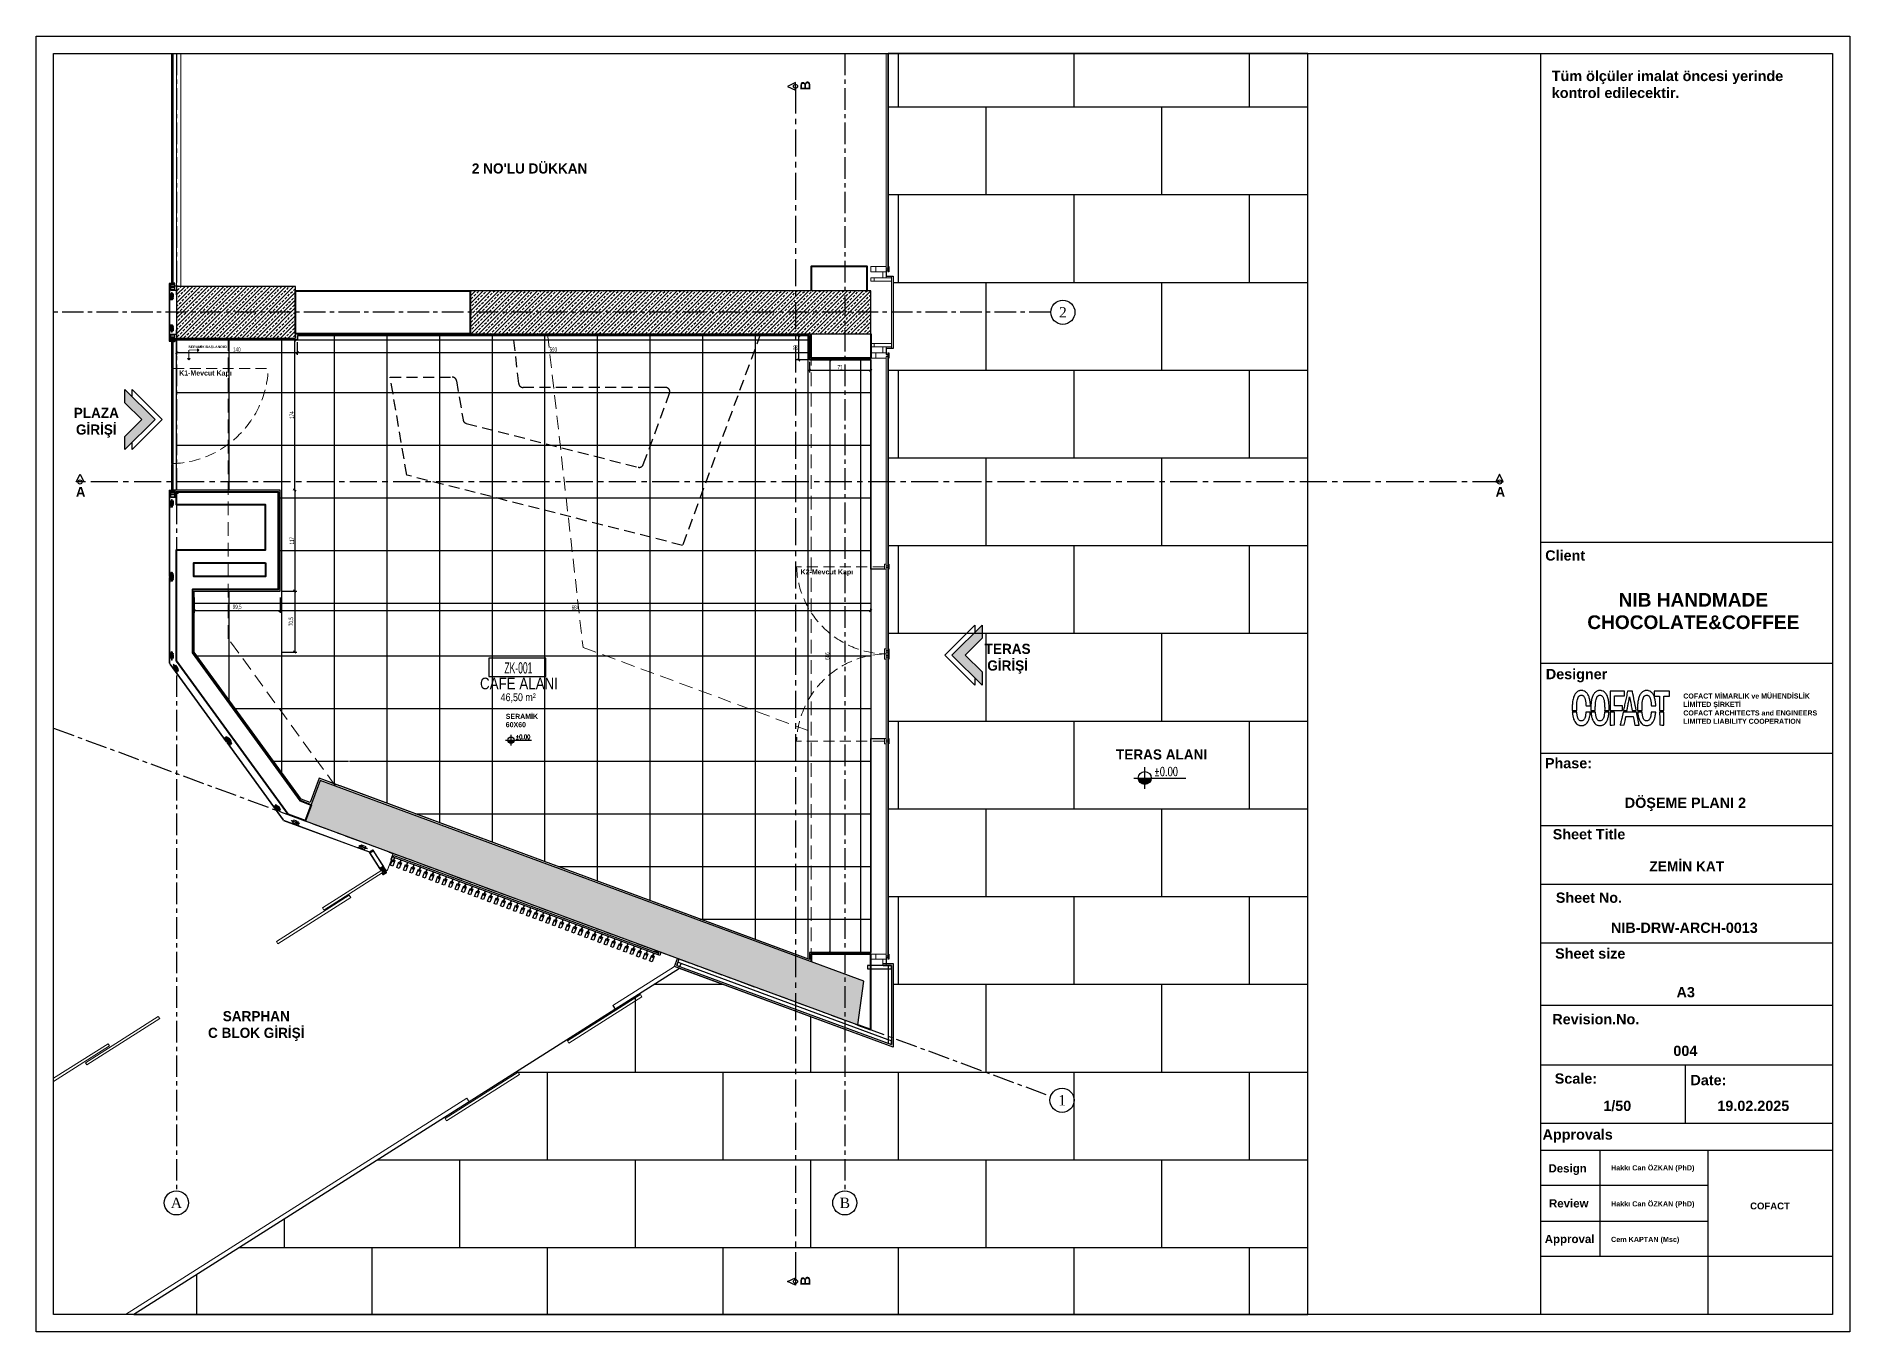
# Model space of a CAD drawing. Header units: millimetres. Extents: x 933584 to 974011, y 4545988 to 4553664.
# Drawn here: x 948402 to 950502, y 4549855 to 4551355 of the extents above; entities that cross this region are included whole.
import ezdxf
from ezdxf.enums import TextEntityAlignment as Align

# ---------------------------------------------------------------- set-up
doc = ezdxf.new("R2010")
doc.units = ezdxf.units.MM
doc.set_wipeout_variables(frame=1)
doc.header["$PDMODE"] = 35
for name, pattern in [('568_AVN_KES_01$0$HIDDEN', [0.375, 0.25, -0.125]), ('CENTER', [2, 1.25, -0.25, 0.25, -0.25]), ('CONTINUA', [0]), ('DOT2', [3.175, 0, -3.175]), ('HIDDEN', [9.525, 6.35, -3.175]), ('HIDDEN2', [4.7625, 3.175, -1.5875]), ('HIDDENX2', [19.05, 12.7, -6.35])]:
    doc.linetypes.add(name, pattern=pattern)
doc.layers.get('0').update_dxf_attribs({"color": 255})
doc.layers.get('Defpoints').update_dxf_attribs({"color": 8})
for name, color, linetype in [('0-CSX-CXS_20', 14, 'CENTER'), ('0-DMS-50', 143, 'Continuous'), ('0-HSL-HTC_200', 1, 'Continuous'), ('0-HSL-SLD', 252, 'Continuous'), ('0-LNS-SLN', 6, 'Continuous'), ('0-LNS-SPL', 13, '568_AVN_KES_01$0$HIDDEN'), ('0-TXT-PBX', 6, 'Continuous'), ('0-TXT-PLV_50', 3, 'Continuous'), ('0-TXT-PTX_50', 8, 'Continuous'), ('0-TXT-XBX_20', 3, 'Continuous'), ('2-SPS-RCN', 2, 'Continuous'), ('8-KBT-KEQ', 4, 'Continuous'), ('N_Mlz-Fitil', 10, 'Continuous'), ('Ytong', 34, 'Continuous')]:
    doc.layers.add(name, color=color, linetype=linetype)
for name, color, linetype, lineweight in [('2-SPS-IBW', 5, 'Continuous', 40), ('3-OPN-WDR', 4, 'Continuous', 18), ('al', 7, 'Continuous', 5), ('cam kolon', 80, 'Continuous', 25), ('cl', 7, 'Continuous', 5), ('CM', 4, 'Continuous', 5), ('DOĞRAMA', 8, 'Continuous', 15), ('FT', 1, 'Continuous', 0), ('mimariKIRIS', 251, 'HIDDEN2', 0), ('PL', 1, 'Continuous', 5), ('S_PROFILE-M.', 130, 'Continuous', 0), ('S_WOOD', 72, 'Continuous', 0), ('SFP CAM', 8, 'Continuous', 9), ('SFP DUVAR', 8, 'Continuous', 30), ('VD', 11, 'Continuous', 5), ('VDK', 11, 'HIDDEN', 5)]:
    doc.layers.add(name, color=color, linetype=linetype, lineweight=lineweight)
doc.styles.add('Century Gothic_B_3', font='GOTHICB.TTF', dxfattribs={"height": 4})
doc.styles.add('dim_romans_50', font='swissl.ttf', dxfattribs={"width": 0.6, "height": 5})
doc.styles.add('MAHAL YAZISI', font='ARIALN.TTF', dxfattribs={"width": 0.8})
doc.styles.get("Standard").update_dxf_attribs({"font": 'times.ttf'})
doc.styles.add('T_General', font='simplxtw.shx', dxfattribs={"width": 0.7, "height": 200})
doc.dimstyles.new('ONK_dim 1_50', dxfattribs={"dimscale": 5, "dimtxt": 4, "dimasz": 0.5, "dimexe": 0.5, "dimexo": 0.5, "dimgap": 0.2, "dimtad": 1, "dimdec": 1, "dimrnd": 0.5, "dimzin": 9, "dimtxsty": 'dim_romans_50', "dimblk": 'OBLIQUE', "dimcen": 1, "dimclre": 256, "dimclrt": 256, "dimazin": 2, "dimtfac": 1, "dimtdec": 1, "dimtix": 1, "dimtmove": 2, "dimatfit": 3, "dimldrblk": 'OBLIQUE', "dimfxl": 3, "dimfxlon": 1, "dimarcsym": 0})
pattern_1 = [(45, (935301.9395, 4553293.885), (-4.490128, 4.490128), []), (45, (935306.4297, 4553293.885), (-4.490128, 4.490128), [3.175, -1.5875])]

msp = doc.modelspace()

# ---------------------------------------------------------------- texts
at = {"color": 0, "attachment_point": 1, "line_spacing_factor": 0.984502, "style": 'Century Gothic_B_3'}
for s, insert, char_height, width in [('\\pxql;{\\fArial|b1|i0|c0|p34;Tüm ölçüler imalat öncesi yerinde kontrol edilecektir.}', (950156.49, 4551315.43), 11.9034, 324.3298), ('\\pxqr;{\\fArial|b1|i0|c0|p34;Client}', (949606.94, 4550760.21), 11.9034, 588.1338), ('\\pxqc;{\\fArial|b1|i0|c0|p34;NIB HANDMADE CHOCOLATE&COFFEE}', (950156.95, 4550710.81), 15.8192, 326.8702), ('\\pxqr;{\\fArial|b1|i0|c0|p34;Designer}', (949632.61, 4550622.88), 11.9034, 588.1338), ('{\\fFranklin Gothic Medium|b1|i0|c162|p34;COFACT MİMARLIK ve MÜHENDİSLİK}\\P{\\fFranklin Gothic Medium|b1|i0|c162|p34;LİMİTED ŞİRKETİ}', (950308.81, 4550594.41), 5.8729, 228.8091), ('\\pxql;{\\fFranklin Gothic Book|b1|i0|c162|p34;COFACT ARCHITECTS and ENGINEERS\\PLIMITED LIABILITY COOPERATION}', (950308.81, 4550574.82), 5.8729, 228.8091), ('\\pxqr;{\\fArial|b1|i0|c0|p34;Phase:}', (949614.95, 4550519.69), 11.9034, 588.1338), ('\\pxqr;{\\fArial|b1|i0|c0|p34;DÖŞEME PLANI 2}', (949793.31, 4550473.85), 11.9034, 588.1338), ('\\pxqr;{\\fArial|b1|i0|c0|p34;Sheet Title}', (949653.5, 4550437.39), 11.9034, 588.1338), ('\\pxi-2,l3,qr,t3;ZEMİN KAT', (949767.99, 4550400.25), 11.9034, 588.1338), ('\\pxqr;{\\fArial|b1|i0|c0|p34;Sheet No.}', (949649.71, 4550363.96), 11.9034, 588.1338), ('\\pxqr;{\\fArial|b1|i0|c0|p34;NIB-DRW-ARCH-0013}', (949806.86, 4550329.11), 11.9034, 588.1338), ('\\pxqr;{\\fArial|b1|i0|c0|p34;Sheet size}', (949653.55, 4550299.31), 11.9034, 588.1338), ('\\pxqr;{\\fArial|b1|i0|c0|p34;A3}', (949734.05, 4550254.51), 11.9034, 588.1338), ('\\pxqr;{\\fArial|b1|i0|c0|p34;Revision.No.}', (949669.66, 4550223.23), 11.9034, 588.1338), ('\\pxqr;{\\fArial|b1|i0|c0|p34;00\\fArial|b1|i0|c162|p34;4}', (949736.86, 4550186.59), 11.9034, 588.1338), ('\\pxqr;{\\fArial|b1|i0|c0|p34;Scale:}', (949620.78, 4550154.54), 11.9034, 588.1338), ('\\pxqr;{\\fArial|b1|i0|c0|p34;Date:}', (949770.5, 4550152.75), 11.9034, 588.1338), ('\\pxqr;{\\fArial|b1|i0|c0|p34;1/50}', (949660.32, 4550122.92), 11.9034, 588.1338), ('\\pxqr;{\\fArial|b1|i0|c162|p34;19\\fArial|b1|i0|c0|p34;.02.202\\fArial|b1|i0|c162|p34;5}', (949843.34, 4550122.92), 11.9034, 588.1338), ('\\pxqr;{\\fArial|b1|i0|c0|p34;Approvals}', (949639, 4550089.77), 11.9034, 588.1338), ('\\pxqr;{\\fArial|b1|i0|c0|p34;Design}', (949608.8, 4550049.34), 9.5085, 588.1338), ('{\\fArial|b1|i0|c0|p34;\\W9.71336;   }{\\fArial|b1|i0|c0|p34;Hakkı Can ÖZKAN (PhD)}', (950157.83, 4550048.17), 5.9517, 163.4351), ('\\pxqr;{\\fArial|b1|i0|c0|p34;Review}', (949610.87, 4550008.82), 9.5085, 588.1338), ('{\\fArial|b1|i0|c0|p34;\\W9.71336;   }{\\fArial|b1|i0|c0|p34;Hakkı Can ÖZKAN (PhD)}', (950157.83, 4550006.45), 5.9517, 163.4351), ('\\pxqc;{\\fArial|b1|i0|c0|p34;COFACT}', (950245.73, 4550004.97), 7.9096, 326.8702), ('\\pxqr;{\\fArial|b1|i0|c0|p34;Approval}', (949617.77, 4549967.54), 9.5085, 588.1338), ('{\\W9.71336;\\fArial|b1|i0|c0|p34;   \\W1;Cem KAPTAN (Msc)}', (950157.83, 4549965.25), 5.9517, 163.4351)]:
    msp.add_mtext(s, dxfattribs=dict(at, insert=insert, char_height=char_height, width=width))
at = {"layer": '0-TXT-XBX_20', "attachment_point": 1, "line_spacing_factor": 0.984502, "style": 'Century Gothic_B_3'}
for s, insert, char_height, width in [("\\pxql;{\\fFranklin Gothic Book|b1|i0|c162|p34;2 NO'LU DÜKKAN}", (948905.91, 4551208.23), 11.7458, 457.6183), ('\\pxql;{\\fFranklin Gothic Book|b1|i0|c162|p34;K1-Mevcut Kapı}', (948566.97, 4550968.41), 5.8729, 228.8091), ('\\pxqc;{\\fFranklin Gothic Book|b1|i0|c162|p34;PLAZA\\PGİRİŞİ}', (948242.22, 4550925.18), 11.7458, 457.6183), ('\\pxql;{\\fFranklin Gothic Book|b1|i0|c162|p34;K2-Mevcut Kapı}', (949286.61, 4550738.16), 5.8729, 228.8091), ('\\pxqc;{\\fFranklin Gothic Book|b1|i0|c162|p34;TERAS\\PGİRİŞİ}', (949297.53, 4550651.97), 11.7458, 457.6183), ('\\pxql;{\\fFranklin Gothic Book|b1|i0|c162|p34;TERAS ALANI}', (949651.84, 4550529.73), 11.7458, 457.6183), ('\\pxqc;{\\fFranklin Gothic Book|b1|i0|c162|p34;SARPHAN \\PC BLOK GİRİŞİ}', (948427.44, 4550226.68), 11.7458, 457.6183)]:
    msp.add_mtext(s, dxfattribs=dict(at, insert=insert, char_height=char_height, width=width))
at = {"layer": '0-TXT-XBX_20', "color": 0, "attachment_point": 1, "line_spacing_factor": 0.984502, "style": 'Century Gothic_B_3'}
for s, insert, char_height, width in [('\\pxql;{\\fFranklin Gothic Book|b1|i0|c162|p34;SERAMİK BAŞLANGICI}', (948577.75, 4550997.3), 2.9364, 114.4046), ('\\pxql;{\\fFranklin Gothic Book|b1|i0|c162|p34;SERAMİK \\P60X60}', (948945.15, 4550570.86), 5.8729, 228.8091)]:
    msp.add_mtext(s, dxfattribs=dict(at, insert=insert, char_height=char_height, width=width))

# ---------------------------------------------------------------- blocks, each defined once
blk = doc.blocks.new('A$C252E1D81')
at = {"layer": 'DOĞRAMA', "color": 253, "true_color": 0xadadad}
for points in [[(6, 20), (0, 20), (0, 21), (6, 21)], [(0, 0), (6, 0), (6, 6), (0, 6)]]:
    blk.add_lwpolyline(points, close=True, dxfattribs=at)
blk.add_lwpolyline([(6, 6), (6, 18), (4, 18), (4, 20), (2, 20), (2, 18), (0, 18), (0, 6), (6, 6)], dxfattribs=at)
blk = doc.blocks.new('XVBZDVBZDVB')
at = {"layer": '3-OPN-WDR'}
for p, q in [((934681.8, 4554084.8), (934681.8, 4554335.4)), ((934683.8, 4554084.8), (934683.8, 4554335.4)), ((934683.8, 4554082.8), (934683.8, 4554084.8)), ((934687.8, 4554075.8), (934667.8, 4554075.8)), ((934667.8, 4554071.8), (934687.8, 4554071.8)), ((934681.8, 4554077.8), (934689.9, 4554077.8)), ((934682.4, 4554075.8), (934687.7, 4554075.8)), ((934687.9, 4553993.8), (934687.9, 4554077.8)), ((934689.9, 4553993.8), (934689.9, 4554077.8)), ((934667.8, 4553999.8), (934687.8, 4553999.8)), ((934687.8, 4553995.8), (934667.8, 4553995.8)), ((934681.8, 4553993.8), (934689.9, 4553993.8)), ((934681.8, 4553738.3), (934681.8, 4553984.8)), ((934682.4, 4553995.8), (934687.7, 4553995.8)), ((934683.8, 4553738.3), (934683.8, 4553985.8)), ((934681.8, 4553286.6), (934681.8, 4553740.3)), ((934683.8, 4553289.6), (934683.8, 4553740.3))]:
    blk.add_line(p, q, dxfattribs=at)
for points in [[(934681.8, 4554082.8), (934677.8, 4554082.8), (934677.8, 4554075.8), (934681.8, 4554075.8)], [(934667.8, 4554075.8), (934663.8, 4554075.8), (934663.8, 4554071.8), (934667.8, 4554071.8)], [(934687.7, 4554075.8), (934687.8, 4554075.8), (934687.8, 4554071.8), (934687.7, 4554071.8)], [(934667.8, 4553995.8), (934663.8, 4553995.8), (934663.8, 4553999.8), (934667.8, 4553999.8)], [(934687.7, 4553995.8), (934687.8, 4553995.8), (934687.8, 4553999.8), (934687.7, 4553999.8)], [(934681.8, 4553988.8), (934677.8, 4553988.8), (934677.8, 4553995.8), (934681.8, 4553995.8)], [(934683.8, 4553738.3), (934683.8, 4553744.3), (934684.8, 4553744.3), (934684.8, 4553738.3)], [(934683.8, 4553640.3), (934683.8, 4553646.3), (934684.8, 4553646.3), (934684.8, 4553640.3)], [(934683.8, 4553634.3), (934683.8, 4553640.3), (934684.8, 4553640.3), (934684.8, 4553634.3)], [(934683.8, 4553536.3), (934683.8, 4553542.3), (934684.8, 4553542.3), (934684.8, 4553536.3)], [(934681.8, 4553286.6), (934677.8, 4553286.6), (934677.8, 4553279.6), (934681.8, 4553279.6)]]:
    blk.add_lwpolyline(points, close=True, dxfattribs=at)
for points in [[(934679.8, 4553738.3), (934681.8, 4553738.3), (934681.8, 4553740.3), (934683.8, 4553740.3), (934683.8, 4553742.3), (934681.8, 4553742.3), (934681.8, 4553744.3), (934679.8, 4553744.3), (934679.8, 4553738.3)], [(934679.8, 4553640.3), (934681.8, 4553640.3), (934681.8, 4553642.3), (934683.8, 4553642.3), (934683.8, 4553644.3), (934681.8, 4553644.3), (934681.8, 4553646.3), (934679.8, 4553646.3), (934679.8, 4553640.3)], [(934679.8, 4553634.3), (934681.8, 4553634.3), (934681.8, 4553636.3), (934683.8, 4553636.3), (934683.8, 4553638.3), (934681.8, 4553638.3), (934681.8, 4553640.3), (934679.8, 4553640.3), (934679.8, 4553634.3)], [(934679.8, 4553536.3), (934681.8, 4553536.3), (934681.8, 4553538.3), (934683.8, 4553538.3), (934683.8, 4553540.3), (934681.8, 4553540.3), (934681.8, 4553542.3), (934679.8, 4553542.3), (934679.8, 4553536.3)]]:
    blk.add_lwpolyline(points, dxfattribs=at)
at = {"layer": 'DOĞRAMA', "color": 253, "true_color": 0xadadad}
for p, q in [((934663.8, 4553982.8), (934663.8, 4553988.8)), ((934663.8, 4553988.8), (934669.8, 4553988.8)), ((934669.8, 4553982.8), (934663.8, 4553982.8)), ((934669.8, 4553988.8), (934669.8, 4553982.8))]:
    blk.add_line(p, q, dxfattribs=at)
blk.add_lwpolyline([(934669.8, 4553988.8), (934681.8, 4553988.8), (934681.8, 4553986.8), (934683.8, 4553986.8), (934683.8, 4553984.8), (934681.8, 4553984.8), (934681.8, 4553982.8), (934669.8, 4553982.8), (934669.8, 4553988.8)], dxfattribs=at)
blk.add_lwpolyline([(934683.8, 4553988.8), (934683.8, 4553982.8), (934684.8, 4553982.8), (934684.8, 4553988.8)], close=True, dxfattribs=at)
at = {"layer": '3-OPN-WDR'}
for p, rotation in [((934663.8, 4554088.8), 270), ((934663.8, 4553292.6), 270.0000000133402)]:
    blk.add_blockref('A$C252E1D81', p, dxfattribs=dict(at, rotation=rotation))
blk = doc.blocks.new('aksno_20')
at = {"layer": '0-TXT-XBX_20'}
blk.add_circle((0, 0), 7, dxfattribs=at)
blk.add_attdef('AKSNO', text='', height=6).set_placement((0, 0), align=Align.MIDDLE_CENTER)
blk = doc.blocks.new('ZVBXZDVB')
at = {"layer": '0-CSX-CXS_20', "ltscale": 20}
blk.add_line((934876.3, 4552535.8), (933721.5, 4552535.8), dxfattribs=at)
for points in [[(933863.8, 4552835.4), (933863.8, 4551518.6)], [(934637.8, 4552835.4), (934637.8, 4551518.6)], [(933721.5, 4552054.4), (934876.3, 4551628.2)]]:
    blk.add_lwpolyline(points, dxfattribs=at)
at = {"layer": '0-TXT-XBX_20'}
ref = blk.add_blockref('aksno_20', (934890.3, 4552535.8), dxfattribs=dict(at, xscale=2, yscale=2, zscale=2))
ref.add_attrib('AKSNO', '2', dxfattribs={"color": 7, "height": 12}).set_placement((934890.3, 4552535.8), align=Align.MIDDLE_CENTER)
ref = blk.add_blockref('aksno_20', (934889.4, 4551623.4), dxfattribs=dict(at, xscale=2, yscale=2, zscale=2))
ref.add_attrib('AKSNO', '1', dxfattribs={"color": 7, "height": 12}).set_placement((934889.4, 4551623.4), align=Align.MIDDLE_CENTER)
ref = blk.add_blockref('aksno_20', (933863.8, 4551504.6), dxfattribs=dict(at, xscale=2, yscale=2, zscale=2))
ref.add_attrib('AKSNO', 'A', dxfattribs={"color": 7, "height": 12}).set_placement((933863.8, 4551504.6), align=Align.MIDDLE_CENTER)
ref = blk.add_blockref('aksno_20', (934637.8, 4551504.6), dxfattribs=dict(at, xscale=2, yscale=2, zscale=2))
ref.add_attrib('AKSNO', 'B', dxfattribs={"color": 7, "height": 12}).set_placement((934637.8, 4551504.6), align=Align.MIDDLE_CENTER)
blk = doc.blocks.new('PLV-FNS')
h = blk.add_hatch(color=8)
edge = h.paths.add_edge_path()
edge.add_arc((0, 0), 150, 180, 0)
edge.add_line((150, 0), (-150, 0))
for p, q in [((-250, 0), (950, 0)), ((0, -250), (0, 250))]:
    blk.add_line(p, q)
blk.add_circle((0, 0), 150)
at = {"color": 8, "style": 'T_General', "width": 0.7}
for tag, p in [('INCE', (217, 50)), ('KABA', (217, -250))]:
    blk.add_attdef(tag, p, '', height=200, dxfattribs=at)
blk = doc.blocks.new('DVSBCXVBXVB')
h = blk.add_hatch(color=256)
h.dxf.hatch_style = 1
h.paths.add_polyline_path([(934200.7, 4550248.4), (934181.2, 4550268), (934161.7, 4550248.4), (934146.4, 4550248.4), (934181.2, 4550283.3), (934216, 4550248.4)])
for points in [[(934154.6, 4550256.7), (934146.4, 4550256.7), (934181.2, 4550291.5), (934216, 4550256.7), (934207.7, 4550256.7)], [(934200.7, 4550248.4), (934181.2, 4550268), (934161.7, 4550248.4), (934146.4, 4550248.4), (934181.2, 4550283.3), (934216, 4550248.4), (934200.7, 4550248.4)]]:
    blk.add_lwpolyline(points)
blk = doc.blocks.new('xcvxcbv-flatten-1')
at = {"layer": '2-SPS-IBW'}
for points in [[(934663.8, 4551223.5), (934663.8, 4551251.5), (934598.8, 4551251.5), (934598.8, 4551223.5)], [(934667.8, 4551173.5), (934667.8, 4551145.5), (934598.8, 4551145.5), (934598.8, 4551173.5)], [(934013, 4550609.6), (933993.3, 4550616.9), (933863.8, 4550794.7), (933863.8, 4550923.5), (933966.8, 4550923.5), (933966.8, 4550975.5), (933863.8, 4550975.5), (933863.8, 4550990.5), (933981.8, 4550990.5), (933981.8, 4550877.5), (933882.3, 4550877.5), (933882.3, 4550804.5), (934007.1, 4550633.1), (934019.9, 4550628.4), (934013, 4550609.6)], [(933966.8, 4550908.5), (933966.8, 4550892.5), (933883.8, 4550892.5), (933883.8, 4550908.5), (933966.8, 4550908.5)], [(934652.9, 4550373.4), (934667.8, 4550367.9), (934667.8, 4550455.4), (934598.8, 4550455.4), (934598.8, 4550446.4)]]:
    blk.add_lwpolyline(points, dxfattribs=at)
blk.add_lwpolyline([(934203.8, 4551173.5), (934001.8, 4551173.5), (934001.8, 4551223.5), (934203.8, 4551223.5)], close=True, dxfattribs=at)
blk = doc.blocks.new('809200-flatten-1')
at = {"layer": 'FT'}
for points in [[(-0.8, -0.3), (-0.8, -0.3, -0.388879), (-0.8, -0.3), (-0.7, -0.5, -0.493145), (-0.7, -0.5), (-0.8, -0.5, 0.065543), (-0.8, -0.5), (-0.9, -0.6, 0.414214), (-0.9, -0.6), (-0.5, -1.3), (-0.5, -1.4, 0.719515), (-0.5, -1.4), (-0.4, -1.3), (-0.3, -1.2, 0.043809), (0.4, -0.8, 1.011469), (0.3, -0.8, -0.097794), (-0.2, -1, -0.52267), (-0.2, -1, -0.386536), (-0.2, -0.9, 0.128678), (0.3, -0.8, -0.414214), (0.4, -0.8), (0.4, -0.8, 0.414214), (0.4, -0.8), (0.5, -0.8, 0.414214), (0.5, -0.7), (0.5, -0.6, -0.405243), (0.5, -0.6), (1, -0.2, 0.969739), (0.9, -0.1), (0.4, -0.5, -0.405243), (0.3, -0.4), (0, 0, 0.414214), (0, 0), (-0.1, -0.1), (-0.2, -0.2, -0.493145), (-0.2, -0.1), (-0.3, 0, -0.388879), (-0.3, 0), (-0.3, 0, 0.63707), (-0.3, 0.1), (-0.5, 0.1, 0.24542), (-0.5, 0.1, -0.08886), (-0.8, -0.1, 0.24542), (-0.8, -0.1), (-0.9, -0.3, 0.63707)], [(-0.7, -0.2, 0.045337), (-0.5, 0, -0.441009), (-0.4, -0.1), (-0.3, -0.2), (-0.3, -0.5, -0.63707), (-0.4, -0.5), (-0.6, -0.4), (-0.7, -0.2, -0.441009)], [(-0.5, -0.7), (-0.6, -0.7, 0.414214), (-0.6, -0.8), (-0.5, -0.9, 0.414214), (-0.5, -0.9), (-0.3, -0.8, 0.505083), (-0.3, -0.7), (-0.5, -0.7, 0.32883)], [(-0.1, -0.4), (0, -0.3, -0.414214), (0, -0.3), (0.1, -0.5, -0.414214), (0.1, -0.5), (-0.1, -0.6, -0.505083), (-0.1, -0.6), (-0.1, -0.4, -0.32883)]]:
    blk.add_lwpolyline(points, format="xyb", close=True, dxfattribs=at)
blk = doc.blocks.new('IZOLATOR-flatten-1')
at = {"layer": 'N_Mlz-Fitil'}
for points in [[(-94.3, -1975.7), (-94.3, -1975.5, -1), (-94.2, -1975.5), (-94.2, -1975.7), (-94, -1976), (-94, -1976.1), (-93.9, -1976.3, -0.414214), (-93.9, -1976.5), (-93.9, -1976.5, 0.414214), (-93.9, -1976.6), (-93.7, -1976.9, 0.57735), (-93.6, -1976.9), (-93.5, -1976.7, -0.267949), (-93.4, -1976.6), (-93.1, -1976.6, 0.57735), (-93, -1976.5), (-93.3, -1976.1, 0.414214), (-93.3, -1976.1), (-93.4, -1976.2, -0.414214), (-93.5, -1976.1), (-93.7, -1975.9), (-93.7, -1975.9), (-94, -1975.5), (-94.1, -1975.4, -1), (-94.1, -1975.4), (-93.9, -1975.5), (-93.8, -1975.7), (-93.5, -1975.8, -0.57735), (-93.5, -1975.9), (-93.5, -1975.9), (-93.5, -1976, 0.414214), (-93.4, -1976), (-93.3, -1975.9, -0.414214), (-93.2, -1975.9), (-92.1, -1977.6, -0.414214), (-92.2, -1977.7), (-92.3, -1977.8, -0.414214), (-92.3, -1977.8), (-92.4, -1977.7), (-92.3, -1977.6), (-92.4, -1977.5), (-92.4, -1977.5), (-92.6, -1977.2, 0.267949), (-92.6, -1977.2), (-93.1, -1977.2), (-93.3, -1977.6, 0.267949), (-93.3, -1977.6), (-93.1, -1977.9), (-93.1, -1978), (-93, -1978.1), (-92.9, -1978), (-92.9, -1978.1, -0.414214), (-92.9, -1978.1), (-93, -1978.2, -0.414214), (-93.1, -1978.2), (-94.2, -1976.5, -0.414214), (-94.1, -1976.5), (-94, -1976.4, 0.414214), (-94, -1976.3), (-94.1, -1976.2), (-94.1, -1976.3, -0.57735), (-94.1, -1976.2), (-94.1, -1976)], [(-93.4, -1977.4, 0.57735), (-93.3, -1977.4), (-93.2, -1977.2, -0.267949), (-93, -1977.1), (-92.8, -1977.1, 0.57735), (-92.7, -1977), (-92.9, -1976.7, 0.267949), (-92.9, -1976.7), (-93.4, -1976.7), (-93.6, -1977.1, 0.267949), (-93.6, -1977.1)]]:
    blk.add_lwpolyline(points, format="xyb", close=True, dxfattribs=at)
blk = doc.blocks.new('809200-flatten-2')
at = {"layer": 'FT'}
for points in [[(0.7, 0.6), (0.6, 0.6, 0.388879), (0.6, 0.5), (0.7, 0.4, 0.493145), (0.7, 0.4), (0.8, 0.5, -0.065543), (0.8, 0.5), (0.9, 0.6, -0.414214), (1, 0.6), (1.4, -0.1), (1.4, -0.1, -0.719515), (1.4, -0.2), (1.3, -0.2), (1.2, -0.3, -0.043809), (0.6, -0.7, -1.011469), (0.6, -0.6, 0.097794), (1, -0.3, 0.52267), (1, -0.2, 0.386536), (0.9, -0.3, -0.128678), (0.6, -0.6, 0.414214), (0.5, -0.7), (0.6, -0.7, -0.414214), (0.5, -0.7), (0.5, -0.8, -0.414214), (0.4, -0.8), (0.4, -0.7, 0.405243), (0.3, -0.7), (-0.2, -1, -0.969739), (-0.3, -0.9), (0.2, -0.6, 0.405243), (0.3, -0.5), (0, 0, -0.414214), (0, 0), (0.1, 0.1), (0.2, 0.1, 0.493145), (0.2, 0.1), (0.2, 0.3, 0.388879), (0.1, 0.3), (0.1, 0.3, -0.63707), (0.1, 0.3), (0.1, 0.5, -0.24542), (0.1, 0.5, 0.08886), (0.4, 0.7, -0.24542), (0.5, 0.7), (0.6, 0.6, -0.63707)], [(0.4, 0.5, -0.045337), (0.3, 0.4, 0.441009), (0.2, 0.4), (0.3, 0.2), (0.5, 0.1, 0.63707), (0.6, 0.1), (0.6, 0.4), (0.5, 0.5, 0.441009)], [(0.8, 0.2), (0.9, 0.2, -0.414214), (0.9, 0.2), (1, 0.1, -0.414214), (1, 0), (0.9, -0.1, -0.505083), (0.8, 0), (0.8, 0.1, -0.32883)], [(0.4, -0.1), (0.3, -0.1, 0.414214), (0.3, -0.2), (0.4, -0.3, 0.414214), (0.4, -0.3), (0.6, -0.2, 0.505083), (0.6, -0.1), (0.4, -0.1, 0.32883)]]:
    blk.add_lwpolyline(points, format="xyb", close=True, dxfattribs=at)
blk = doc.blocks.new('90-5396-flatten-1')
at = {"layer": 'al', "linetype": 'CONTINUA'}
blk.add_lwpolyline([(-4.4, 1.2), (-4.1, 1.2), (-4.1, 1.5), (-4.2, 1.5), (-4.2, 1.4), (-4.4, 1.4), (-4.4, 1.9), (-4.2, 1.9), (-4.2, 1.7), (-4.1, 1.7), (-4.1, 2), (-4.5, 2), (-4.5, -2.7), (-4.3, -2.7), (-4.2, -2.6), (-4.4, -2.6), (-4.4, -2.3), (-3.5, -2.3), (-3.5, -2.2), (-3.5, -2.3), (-1, -2.3), (-1, -2.2), (-1, -2.3), (-0.2, -2.3), (-0.2, -2.6), (-0.3, -2.6), (-0.2, -2.7), (0, -2.7), (0, 0), (-0.2, 0), (-0.3, -0.2), (-0.2, -0.2), (-0.2, -0.4), (-1.7, -0.4), (-1.7, -0.2), (-1.5, -0.2), (-1.6, 0), (-1.9, 0), (-2, -0.2), (-1.8, -0.2), (-1.8, -0.4), (-3.3, -0.4), (-3.3, -0.2), (-3.2, -0.2), (-3.2, 0), (-3.5, 0), (-3.5, -0.4), (-4.2, -0.4, -0.414214), (-4.4, -0.2)], format="xyb", close=True, dxfattribs=at)
at = {"layer": 'al'}
blk.add_lwpolyline([(-0.2, -2.1), (-4.4, -2.1), (-4.4, -0.6), (-0.2, -0.6)], close=True, dxfattribs=at)
blk = doc.blocks.new('142005-flatten-1')
blk.add_lwpolyline([(0.2, 0, -0.610741), (0.2, 0), (0.3, -0.1, 0.909168), (0.4, -0.1), (0.2, 0.2), (0.2, 0.4, -0.610741), (0.2, 0.4), (0.3, 0.3, 0.909168), (0.4, 0.3), (0.2, 0.6), (0.2, 0.7, 0.414214), (0.2, 0.7), (0, 0.7, 0.414214), (0, 0.7), (0, 0.3), (-0.1, 0.3), (-0.1, 0.3, 0.751626), (-0.2, 0.3), (-0.2, 0.2, 0.289411), (-0.2, 0.1), (-0.2, -0.1, 0.751626), (-0.1, 0), (-0.1, 0), (0, 0), (0, -0.3), (-0.1, -0.3, 0.729303), (-0.1, -0.4, -0.080087), (0.3, -0.8, 1.549214), (0.4, -0.7), (0.2, -0.3, 0.005518), (0.2, -0.2)], format="xyb", close=True)
blk = doc.blocks.new('142005-flatten-2')
blk.add_lwpolyline([(-0.2, 0, 0.610741), (-0.2, 0), (-0.3, -0.1, -0.909168), (-0.4, -0.1), (-0.2, 0.2), (-0.2, 0.4, 0.610741), (-0.2, 0.4), (-0.3, 0.3, -0.909168), (-0.4, 0.3), (-0.2, 0.6), (-0.2, 0.7, -0.414214), (-0.2, 0.7), (0, 0.7, -0.414214), (0, 0.7), (0, 0.3), (0.1, 0.3), (0.1, 0.3, -0.751626), (0.2, 0.3), (0.2, 0.2, -0.289411), (0.2, 0.1), (0.2, -0.1, -0.751626), (0.1, -0.1), (0.1, 0), (0, 0), (0, -0.3), (0.1, -0.3, -0.729303), (0.1, -0.4, 0.080087), (-0.3, -0.8, -1.549214), (-0.4, -0.7), (-0.2, -0.3, -0.005518), (-0.2, -0.2)], format="xyb", close=True)
blk = doc.blocks.new('85-3879T-flatten-1')
blk.add_lwpolyline([(-0.2, -0.1, -0.402552), (-0.1, -0.2), (-0.1, -1.8, -0.425972), (-0.1, -1.9), (-0.3, -1.9, 0.414214), (-0.4, -1.9), (-0.4, -2.2), (-0.4, -2.3, 0.414214), (-0.4, -2.4), (-0.4, -2.4, 0.414214), (-0.3, -2.4), (-0.2, -2.2), (-0.3, -2.1), (-0.3, -2), (0, -2), (0, 0), (-1.3, 0), (-1.3, -0.3), (-1.2, -0.3), (-1.2, -0.1), (-1.1, -0.1), (-1.1, -0.6), (-1.2, -0.6), (-1.2, -0.5), (-1.3, -0.5), (-1.3, -2, -0.414214), (-1.4, -2), (-1.4, -2, 0.414214), (-1.5, -2.1), (-1.5, -2.2), (-1.6, -2.2), (-1.4, -2.4, 0.414214), (-1.3, -2.4), (-1.3, -2.4, 0.414214), (-1.3, -2.4), (-1.3, -2.3), (-1.3, -2.1, 0.394805), (-1.2, -2), (-1.2, -0.8, -0.414214), (-1.2, -0.7), (-1, -0.7, 0.414214), (-1, -0.7), (-1, -0.2, -0.414214), (-0.9, -0.1)], format="xyb", close=True)
blk = doc.blocks.new('90-5396-flatten-2')
at = {"layer": 'al', "linetype": 'CONTINUA'}
blk.add_lwpolyline([(-4.4, 1.2), (-4.1, 1.2), (-4.1, 1.5), (-4.2, 1.5), (-4.2, 1.4), (-4.4, 1.4), (-4.4, 1.9), (-4.2, 1.9), (-4.2, 1.7), (-4.1, 1.7), (-4.1, 2), (-4.5, 2), (-4.5, -2.7), (-4.3, -2.7), (-4.2, -2.6), (-4.4, -2.6), (-4.4, -2.3), (-3.5, -2.3), (-3.5, -2.2), (-3.5, -2.3), (-1, -2.3), (-1, -2.2), (-1, -2.3), (-0.2, -2.3), (-0.2, -2.6), (-0.3, -2.6), (-0.2, -2.7), (0, -2.7), (0, 0), (-0.2, 0), (-0.3, -0.2), (-0.2, -0.2), (-0.2, -0.4), (-1.7, -0.4), (-1.7, -0.2), (-1.5, -0.2), (-1.6, 0), (-1.9, 0), (-2, -0.2), (-1.8, -0.2), (-1.8, -0.4), (-3.3, -0.4), (-3.3, -0.2), (-3.2, -0.2), (-3.2, 0), (-3.5, 0), (-3.5, -0.4), (-4.2, -0.4, -0.414214), (-4.4, -0.2)], format="xyb", close=True, dxfattribs=at)
at = {"layer": 'al'}
blk.add_lwpolyline([(-0.2, -2.1), (-4.4, -2.1), (-4.4, -0.6), (-0.2, -0.6)], close=True, dxfattribs=at)
blk = doc.blocks.new('142005-flatten-3')
blk.add_lwpolyline([(0.2, 0, -0.610741), (0.2, 0), (0.3, -0.1, 0.909168), (0.4, -0.1), (0.2, 0.2), (0.2, 0.4, -0.610741), (0.2, 0.4), (0.3, 0.3, 0.909168), (0.4, 0.3), (0.2, 0.6), (0.2, 0.7, 0.414214), (0.2, 0.7), (0, 0.7, 0.414214), (0, 0.7), (0, 0.3), (-0.1, 0.3), (-0.1, 0.3, 0.751626), (-0.2, 0.3), (-0.2, 0.2, 0.289411), (-0.2, 0.1), (-0.2, -0.1, 0.751626), (-0.1, 0), (-0.1, 0), (0, 0), (0, -0.3), (-0.1, -0.3, 0.729303), (-0.1, -0.4, -0.080087), (0.3, -0.8, 1.549214), (0.4, -0.7), (0.2, -0.3, 0.005518), (0.2, -0.2)], format="xyb", close=True)
blk = doc.blocks.new('142005-flatten-4')
blk.add_lwpolyline([(-0.2, 0, 0.610741), (-0.2, 0), (-0.3, -0.1, -0.909168), (-0.4, -0.1), (-0.2, 0.2), (-0.2, 0.4, 0.610741), (-0.2, 0.4), (-0.3, 0.3, -0.909168), (-0.4, 0.3), (-0.2, 0.6), (-0.2, 0.7, -0.414214), (-0.2, 0.7), (0, 0.7, -0.414214), (0, 0.7), (0, 0.3), (0.1, 0.3), (0.1, 0.3, -0.751626), (0.2, 0.3), (0.2, 0.2, -0.289411), (0.2, 0.1), (0.2, -0.1, -0.751626), (0.1, -0.1), (0.1, 0), (0, 0), (0, -0.3), (0.1, -0.3, -0.729303), (0.1, -0.4, 0.080087), (-0.3, -0.8, -1.549214), (-0.4, -0.7), (-0.2, -0.3, -0.005518), (-0.2, -0.2)], format="xyb", close=True)
blk = doc.blocks.new('85-3879T-flatten-2')
blk.add_lwpolyline([(-0.2, -0.1, -0.402552), (-0.1, -0.2), (-0.1, -1.8, -0.425972), (-0.1, -1.9), (-0.3, -1.9, 0.414214), (-0.4, -1.9), (-0.4, -2.2), (-0.4, -2.3, 0.414214), (-0.4, -2.4), (-0.4, -2.4, 0.414214), (-0.3, -2.4), (-0.2, -2.2), (-0.3, -2.1), (-0.3, -2), (0, -2), (0, 0), (-1.3, 0), (-1.3, -0.3), (-1.2, -0.3), (-1.2, -0.1), (-1.1, -0.1), (-1.1, -0.6), (-1.2, -0.6), (-1.2, -0.5), (-1.3, -0.5), (-1.3, -2, -0.414214), (-1.4, -2), (-1.4, -2, 0.414214), (-1.5, -2.1), (-1.5, -2.2), (-1.6, -2.2), (-1.4, -2.4, 0.414214), (-1.3, -2.4), (-1.3, -2.4, 0.414214), (-1.3, -2.4), (-1.3, -2.3), (-1.3, -2.1, 0.394805), (-1.2, -2), (-1.2, -0.8, -0.414214), (-1.2, -0.7), (-1, -0.7, 0.414214), (-1, -0.7), (-1, -0.2, -0.414214), (-0.9, -0.1)], format="xyb", close=True)
blk = doc.blocks.new('90-5396-flatten-3')
at = {"layer": 'al', "linetype": 'CONTINUA'}
blk.add_lwpolyline([(-4.4, -1.2), (-4.1, -1.2), (-4.1, -1.5), (-4.2, -1.5), (-4.2, -1.4), (-4.4, -1.4), (-4.4, -1.9), (-4.2, -1.9), (-4.2, -1.7), (-4.1, -1.7), (-4.1, -2), (-4.5, -2), (-4.5, 2.7), (-4.3, 2.7), (-4.2, 2.6), (-4.4, 2.6), (-4.4, 2.3), (-3.5, 2.3), (-3.5, 2.2), (-3.5, 2.3), (-1, 2.3), (-1, 2.2), (-1, 2.3), (-0.2, 2.3), (-0.2, 2.6), (-0.3, 2.6), (-0.2, 2.7), (0, 2.7), (0, 0), (-0.2, 0), (-0.3, 0.1), (-0.2, 0.1), (-0.2, 0.4), (-1.7, 0.4), (-1.7, 0.1), (-1.5, 0.1), (-1.6, 0), (-1.9, 0), (-2, 0.1), (-1.8, 0.1), (-1.8, 0.4), (-3.3, 0.4), (-3.3, 0.1), (-3.2, 0.1), (-3.2, 0), (-3.5, 0), (-3.5, 0.4), (-4.2, 0.4, 0.414214), (-4.4, 0.2)], format="xyb", close=True, dxfattribs=at)
at = {"layer": 'al'}
blk.add_lwpolyline([(-0.2, 2.1), (-4.4, 2.1), (-4.4, 0.6), (-0.2, 0.6)], close=True, dxfattribs=at)
blk = doc.blocks.new('142005-flatten-5')
blk.add_lwpolyline([(0.2, 0, 0.610741), (0.2, 0), (0.3, 0.1, -0.909168), (0.4, 0.1), (0.2, -0.2), (0.2, -0.4, 0.610741), (0.2, -0.4), (0.3, -0.3, -0.909168), (0.4, -0.3), (0.2, -0.6), (0.2, -0.7, -0.414214), (0.2, -0.7), (0, -0.7, -0.414214), (0, -0.7), (0, -0.3), (-0.1, -0.3), (-0.1, -0.3, -0.751626), (-0.2, -0.3), (-0.2, -0.2, -0.289411), (-0.2, -0.1), (-0.2, 0.1, -0.751626), (-0.1, 0), (-0.1, 0), (0, 0), (0, 0.3), (-0.1, 0.3, -0.729303), (-0.1, 0.4, 0.080087), (0.3, 0.8, -1.549214), (0.4, 0.7), (0.2, 0.3, -0.005518), (0.2, 0.2)], format="xyb", close=True)
blk = doc.blocks.new('142005-flatten-6')
blk.add_lwpolyline([(-0.2, 0, -0.610741), (-0.2, 0), (-0.3, 0.1, 0.909168), (-0.4, 0.1), (-0.2, -0.2), (-0.2, -0.4, -0.610741), (-0.2, -0.4), (-0.3, -0.3, 0.909168), (-0.4, -0.3), (-0.2, -0.6), (-0.2, -0.7, 0.414214), (-0.2, -0.7), (0, -0.7, 0.414214), (0, -0.7), (0, -0.3), (0.1, -0.3), (0.1, -0.3, 0.751626), (0.2, -0.3), (0.2, -0.2, 0.289411), (0.2, -0.1), (0.2, 0.1, 0.751626), (0.1, 0.1), (0.1, 0), (0, 0), (0, 0.3), (0.1, 0.3, 0.729303), (0.1, 0.4, -0.080087), (-0.3, 0.8, 1.549214), (-0.4, 0.7), (-0.2, 0.3, 0.005518), (-0.2, 0.2)], format="xyb", close=True)
blk = doc.blocks.new('85-3879T-flatten-3')
blk.add_lwpolyline([(-0.2, 0.1, 0.402552), (-0.1, 0.2), (-0.1, 1.8, 0.425972), (-0.1, 1.9), (-0.3, 1.9, -0.414214), (-0.4, 1.9), (-0.4, 2.2), (-0.4, 2.3, -0.414214), (-0.4, 2.4), (-0.4, 2.4, -0.414214), (-0.3, 2.4), (-0.2, 2.2), (-0.3, 2.1), (-0.3, 2), (0, 2), (0, 0), (-1.3, 0), (-1.3, 0.3), (-1.2, 0.3), (-1.2, 0.1), (-1.1, 0.1), (-1.1, 0.6), (-1.2, 0.6), (-1.2, 0.5), (-1.3, 0.5), (-1.3, 2, 0.414214), (-1.4, 2), (-1.4, 2, -0.414214), (-1.5, 2.1), (-1.5, 2.2), (-1.6, 2.2), (-1.4, 2.4, -0.414214), (-1.3, 2.4), (-1.3, 2.4, -0.414214), (-1.3, 2.4), (-1.3, 2.3), (-1.3, 2.1, -0.394805), (-1.2, 2), (-1.2, 0.8, 0.414214), (-1.2, 0.7), (-1, 0.7, -0.414214), (-1, 0.7), (-1, 0.2, 0.414214), (-0.9, 0.1)], format="xyb", close=True)
blk = doc.blocks.new('90-5396-flatten-4')
at = {"layer": 'al', "linetype": 'CONTINUA'}
blk.add_lwpolyline([(-4.4, -1.2), (-4.1, -1.2), (-4.1, -1.5), (-4.2, -1.5), (-4.2, -1.4), (-4.4, -1.4), (-4.4, -1.9), (-4.2, -1.9), (-4.2, -1.7), (-4.1, -1.7), (-4.1, -2), (-4.5, -2), (-4.5, 2.7), (-4.3, 2.7), (-4.2, 2.6), (-4.4, 2.6), (-4.4, 2.3), (-3.5, 2.3), (-3.5, 2.2), (-3.5, 2.3), (-1, 2.3), (-1, 2.2), (-1, 2.3), (-0.2, 2.3), (-0.2, 2.6), (-0.3, 2.6), (-0.2, 2.7), (0, 2.7), (0, 0), (-0.2, 0), (-0.3, 0.1), (-0.2, 0.1), (-0.2, 0.4), (-1.7, 0.4), (-1.7, 0.1), (-1.5, 0.1), (-1.6, 0), (-1.9, 0), (-2, 0.1), (-1.8, 0.1), (-1.8, 0.4), (-3.3, 0.4), (-3.3, 0.1), (-3.2, 0.1), (-3.2, 0), (-3.5, 0), (-3.5, 0.4), (-4.2, 0.4, 0.414214), (-4.4, 0.2)], format="xyb", close=True, dxfattribs=at)
at = {"layer": 'al'}
blk.add_lwpolyline([(-0.2, 2.1), (-4.4, 2.1), (-4.4, 0.6), (-0.2, 0.6)], close=True, dxfattribs=at)
blk = doc.blocks.new('142005-flatten-7')
blk.add_lwpolyline([(0.2, 0, 0.610741), (0.2, 0), (0.3, 0.1, -0.909168), (0.4, 0.1), (0.2, -0.2), (0.2, -0.4, 0.610741), (0.2, -0.4), (0.3, -0.3, -0.909168), (0.4, -0.3), (0.2, -0.6), (0.2, -0.7, -0.414214), (0.2, -0.7), (0, -0.7, -0.414214), (0, -0.7), (0, -0.3), (-0.1, -0.3), (-0.1, -0.3, -0.751626), (-0.2, -0.3), (-0.2, -0.2, -0.289411), (-0.2, -0.1), (-0.2, 0.1, -0.751626), (-0.1, 0), (-0.1, 0), (0, 0), (0, 0.3), (-0.1, 0.3, -0.729303), (-0.1, 0.4, 0.080087), (0.3, 0.8, -1.549214), (0.4, 0.7), (0.2, 0.3, -0.005518), (0.2, 0.2)], format="xyb", close=True)
blk = doc.blocks.new('142005-flatten-8')
blk.add_lwpolyline([(-0.2, 0, -0.610741), (-0.2, 0), (-0.3, 0.1, 0.909168), (-0.4, 0.1), (-0.2, -0.2), (-0.2, -0.4, -0.610741), (-0.2, -0.4), (-0.3, -0.3, 0.909168), (-0.4, -0.3), (-0.2, -0.6), (-0.2, -0.7, 0.414214), (-0.2, -0.7), (0, -0.7, 0.414214), (0, -0.7), (0, -0.3), (0.1, -0.3), (0.1, -0.3, 0.751626), (0.2, -0.3), (0.2, -0.2, 0.289411), (0.2, -0.1), (0.2, 0.1, 0.751626), (0.1, 0.1), (0.1, 0), (0, 0), (0, 0.3), (0.1, 0.3, 0.729303), (0.1, 0.4, -0.080087), (-0.3, 0.8, 1.549214), (-0.4, 0.7), (-0.2, 0.3, 0.005518), (-0.2, 0.2)], format="xyb", close=True)
blk = doc.blocks.new('85-3879T-flatten-4')
blk.add_lwpolyline([(-0.2, 0.1, 0.402552), (-0.1, 0.2), (-0.1, 1.8, 0.425972), (-0.1, 1.9), (-0.3, 1.9, -0.414214), (-0.4, 1.9), (-0.4, 2.2), (-0.4, 2.3, -0.414214), (-0.4, 2.4), (-0.4, 2.4, -0.414214), (-0.3, 2.4), (-0.2, 2.2), (-0.3, 2.1), (-0.3, 2), (0, 2), (0, 0), (-1.3, 0), (-1.3, 0.3), (-1.2, 0.3), (-1.2, 0.1), (-1.1, 0.1), (-1.1, 0.6), (-1.2, 0.6), (-1.2, 0.5), (-1.3, 0.5), (-1.3, 2, 0.414214), (-1.4, 2), (-1.4, 2, -0.414214), (-1.5, 2.1), (-1.5, 2.2), (-1.6, 2.2), (-1.4, 2.4, -0.414214), (-1.3, 2.4), (-1.3, 2.4, -0.414214), (-1.3, 2.4), (-1.3, 2.3), (-1.3, 2.1, -0.394805), (-1.2, 2), (-1.2, 0.8, 0.414214), (-1.2, 0.7), (-1, 0.7, -0.414214), (-1, 0.7), (-1, 0.2, 0.414214), (-0.9, 0.1)], format="xyb", close=True)
blk = doc.blocks.new('90-5396-flatten-5')
at = {"layer": 'al', "linetype": 'CONTINUA'}
blk.add_lwpolyline([(-4.4, 1.2), (-4.1, 1.2), (-4.1, 1.5), (-4.2, 1.5), (-4.2, 1.4), (-4.4, 1.4), (-4.4, 1.9), (-4.2, 1.9), (-4.2, 1.7), (-4.1, 1.7), (-4.1, 2), (-4.5, 2), (-4.5, -2.7), (-4.3, -2.7), (-4.2, -2.6), (-4.4, -2.6), (-4.4, -2.3), (-3.5, -2.3), (-3.5, -2.2), (-3.5, -2.3), (-1, -2.3), (-1, -2.2), (-1, -2.3), (-0.2, -2.3), (-0.2, -2.6), (-0.3, -2.6), (-0.2, -2.7), (0, -2.7), (0, 0), (-0.2, 0), (-0.3, -0.2), (-0.2, -0.2), (-0.2, -0.4), (-1.7, -0.4), (-1.7, -0.2), (-1.5, -0.2), (-1.6, 0), (-1.9, 0), (-2, -0.2), (-1.8, -0.2), (-1.8, -0.4), (-3.3, -0.4), (-3.3, -0.2), (-3.2, -0.2), (-3.2, 0), (-3.5, 0), (-3.5, -0.4), (-4.2, -0.4, -0.414214), (-4.4, -0.2)], format="xyb", close=True, dxfattribs=at)
at = {"layer": 'al'}
blk.add_lwpolyline([(-0.2, -2.1), (-4.4, -2.1), (-4.4, -0.6), (-0.2, -0.6)], close=True, dxfattribs=at)
blk = doc.blocks.new('142005-flatten-9')
blk.add_lwpolyline([(0.2, 0, -0.610741), (0.2, 0), (0.3, -0.1, 0.909168), (0.4, -0.1), (0.2, 0.2), (0.2, 0.4, -0.610741), (0.2, 0.4), (0.3, 0.3, 0.909168), (0.4, 0.3), (0.2, 0.6), (0.2, 0.7, 0.414214), (0.2, 0.7), (0, 0.7, 0.414214), (0, 0.7), (0, 0.3), (-0.1, 0.3), (-0.1, 0.3, 0.751626), (-0.2, 0.3), (-0.2, 0.2, 0.289411), (-0.2, 0.1), (-0.2, -0.1, 0.751626), (-0.1, 0), (-0.1, 0), (0, 0), (0, -0.3), (-0.1, -0.3, 0.729303), (-0.1, -0.4, -0.080087), (0.3, -0.8, 1.549214), (0.4, -0.7), (0.2, -0.3, 0.005518), (0.2, -0.2)], format="xyb", close=True)
blk = doc.blocks.new('142005-flatten-10')
blk.add_lwpolyline([(-0.2, 0, 0.610741), (-0.2, 0), (-0.3, -0.1, -0.909168), (-0.4, -0.1), (-0.2, 0.2), (-0.2, 0.4, 0.610741), (-0.2, 0.4), (-0.3, 0.3, -0.909168), (-0.4, 0.3), (-0.2, 0.6), (-0.2, 0.7, -0.414214), (-0.2, 0.7), (0, 0.7, -0.414214), (0, 0.7), (0, 0.3), (0.1, 0.3), (0.1, 0.3, -0.751626), (0.2, 0.3), (0.2, 0.2, -0.289411), (0.2, 0.1), (0.2, -0.1, -0.751626), (0.1, -0.1), (0.1, 0), (0, 0), (0, -0.3), (0.1, -0.3, -0.729303), (0.1, -0.4, 0.080087), (-0.3, -0.8, -1.549214), (-0.4, -0.7), (-0.2, -0.3, -0.005518), (-0.2, -0.2)], format="xyb", close=True)
blk = doc.blocks.new('85-3879T-flatten-5')
blk.add_lwpolyline([(-0.2, -0.1, -0.402552), (-0.1, -0.2), (-0.1, -1.8, -0.425972), (-0.1, -1.9), (-0.3, -1.9, 0.414214), (-0.4, -1.9), (-0.4, -2.2), (-0.4, -2.3, 0.414214), (-0.4, -2.4), (-0.4, -2.4, 0.414214), (-0.3, -2.4), (-0.2, -2.2), (-0.3, -2.1), (-0.3, -2), (0, -2), (0, 0), (-1.3, 0), (-1.3, -0.3), (-1.2, -0.3), (-1.2, -0.1), (-1.1, -0.1), (-1.1, -0.6), (-1.2, -0.6), (-1.2, -0.5), (-1.3, -0.5), (-1.3, -2, -0.414214), (-1.4, -2), (-1.4, -2, 0.414214), (-1.5, -2.1), (-1.5, -2.2), (-1.6, -2.2), (-1.4, -2.4, 0.414214), (-1.3, -2.4), (-1.3, -2.4, 0.414214), (-1.3, -2.4), (-1.3, -2.3), (-1.3, -2.1, 0.394805), (-1.2, -2), (-1.2, -0.8, -0.414214), (-1.2, -0.7), (-1, -0.7, 0.414214), (-1, -0.7), (-1, -0.2, -0.414214), (-0.9, -0.1)], format="xyb", close=True)
blk = doc.blocks.new('90-5396-flatten-6')
at = {"layer": 'al', "linetype": 'CONTINUA'}
blk.add_lwpolyline([(-4.4, 1.2), (-4.1, 1.2), (-4.1, 1.5), (-4.2, 1.5), (-4.2, 1.4), (-4.4, 1.4), (-4.4, 1.9), (-4.2, 1.9), (-4.2, 1.7), (-4.1, 1.7), (-4.1, 2), (-4.5, 2), (-4.5, -2.7), (-4.3, -2.7), (-4.2, -2.6), (-4.4, -2.6), (-4.4, -2.3), (-3.5, -2.3), (-3.5, -2.2), (-3.5, -2.3), (-1, -2.3), (-1, -2.2), (-1, -2.3), (-0.2, -2.3), (-0.2, -2.6), (-0.3, -2.6), (-0.2, -2.7), (0, -2.7), (0, 0), (-0.2, 0), (-0.3, -0.2), (-0.2, -0.2), (-0.2, -0.4), (-1.7, -0.4), (-1.7, -0.2), (-1.5, -0.2), (-1.6, 0), (-1.9, 0), (-2, -0.2), (-1.8, -0.2), (-1.8, -0.4), (-3.3, -0.4), (-3.3, -0.2), (-3.2, -0.2), (-3.2, 0), (-3.5, 0), (-3.5, -0.4), (-4.2, -0.4, -0.414214), (-4.4, -0.2)], format="xyb", close=True, dxfattribs=at)
at = {"layer": 'al'}
blk.add_lwpolyline([(-0.2, -2.1), (-4.4, -2.1), (-4.4, -0.6), (-0.2, -0.6)], close=True, dxfattribs=at)
blk = doc.blocks.new('142005-flatten-11')
blk.add_lwpolyline([(0.2, 0, -0.610741), (0.2, 0), (0.3, -0.1, 0.909168), (0.4, -0.1), (0.2, 0.2), (0.2, 0.4, -0.610741), (0.2, 0.4), (0.3, 0.3, 0.909168), (0.4, 0.3), (0.2, 0.6), (0.2, 0.7, 0.414214), (0.2, 0.7), (0, 0.7, 0.414214), (0, 0.7), (0, 0.3), (-0.1, 0.3), (-0.1, 0.3, 0.751626), (-0.2, 0.3), (-0.2, 0.2, 0.289411), (-0.2, 0.1), (-0.2, -0.1, 0.751626), (-0.1, 0), (-0.1, 0), (0, 0), (0, -0.3), (-0.1, -0.3, 0.729303), (-0.1, -0.4, -0.080087), (0.3, -0.8, 1.549214), (0.4, -0.7), (0.2, -0.3, 0.005518), (0.2, -0.2)], format="xyb", close=True)
blk = doc.blocks.new('142005-flatten-12')
blk.add_lwpolyline([(-0.2, 0, 0.610741), (-0.2, 0), (-0.3, -0.1, -0.909168), (-0.4, -0.1), (-0.2, 0.2), (-0.2, 0.4, 0.610741), (-0.2, 0.4), (-0.3, 0.3, -0.909168), (-0.4, 0.3), (-0.2, 0.6), (-0.2, 0.7, -0.414214), (-0.2, 0.7), (0, 0.7, -0.414214), (0, 0.7), (0, 0.3), (0.1, 0.3), (0.1, 0.3, -0.751626), (0.2, 0.3), (0.2, 0.2, -0.289411), (0.2, 0.1), (0.2, -0.1, -0.751626), (0.1, -0.1), (0.1, 0), (0, 0), (0, -0.3), (0.1, -0.3, -0.729303), (0.1, -0.4, 0.080087), (-0.3, -0.8, -1.549214), (-0.4, -0.7), (-0.2, -0.3, -0.005518), (-0.2, -0.2)], format="xyb", close=True)
blk = doc.blocks.new('85-3879T-flatten-6')
blk.add_lwpolyline([(-0.2, -0.1, -0.402552), (-0.1, -0.2), (-0.1, -1.8, -0.425972), (-0.1, -1.9), (-0.3, -1.9, 0.414214), (-0.4, -1.9), (-0.4, -2.2), (-0.4, -2.3, 0.414214), (-0.4, -2.4), (-0.4, -2.4, 0.414214), (-0.3, -2.4), (-0.2, -2.2), (-0.3, -2.1), (-0.3, -2), (0, -2), (0, 0), (-1.3, 0), (-1.3, -0.3), (-1.2, -0.3), (-1.2, -0.1), (-1.1, -0.1), (-1.1, -0.6), (-1.2, -0.6), (-1.2, -0.5), (-1.3, -0.5), (-1.3, -2, -0.414214), (-1.4, -2), (-1.4, -2, 0.414214), (-1.5, -2.1), (-1.5, -2.2), (-1.6, -2.2), (-1.4, -2.4, 0.414214), (-1.3, -2.4), (-1.3, -2.4, 0.414214), (-1.3, -2.4), (-1.3, -2.3), (-1.3, -2.1, 0.394805), (-1.2, -2), (-1.2, -0.8, -0.414214), (-1.2, -0.7), (-1, -0.7, 0.414214), (-1, -0.7), (-1, -0.2, -0.414214), (-0.9, -0.1)], format="xyb", close=True)
blk = doc.blocks.new('k0855-flatten-1')
at = {"layer": 'al'}
blk.add_lwpolyline([(1, 0.6, 0.414214), (1, 0.6), (0, 0), (0, 0), (0, 0), (-0.9, -0.6, 0.414214), (-0.9, -0.7), (-0.8, -0.9, -0.414214), (-0.8, -1), (-1.5, -1.4, 0.414214), (-1.5, -1.4), (-1.3, -1.8, -0.414214), (-1.3, -1.8), (-1.4, -1.9, -0.339454), (-1.4, -1.9), (-1.9, -1.4), (-1.9, -1.4), (-1.9, -1.2), (-1.9, -1.2, 0.414214), (-2, -1.1), (-2, -1.2, -0.414214), (-2.1, -1.2), (-2.1, -1.1, -0.414214), (-2.1, -1.1), (-1.8, -0.9, -0.198912), (-1.8, -0.9), (-1.7, -0.9, -0.198912), (-1.7, -0.9), (-1.7, -0.9, -0.414214), (-1.7, -1), (-1.8, -1, 0.414214), (-1.8, -1), (-1.7, -1.2, 0.414214), (-1.6, -1.2), (-1.1, -0.9, 0.414214), (-1.1, -0.8), (-1.2, -0.7, 0.414214), (-1.2, -0.7), (-1.3, -0.7, -0.414214), (-1.3, -0.7), (-1.4, -0.7, -0.198912), (-1.4, -0.7), (-1.3, -0.6, -0.198912), (-1.3, -0.6), (1.1, 1, -0.198912), (1.1, 1), (1.2, 0.9, -0.198912), (1.2, 0.9), (1.2, 0.9, -0.414214), (1.2, 0.9), (1.1, 0.8, 0.414214), (1.1, 0.8), (1.2, 0.6, 0.414214), (1.3, 0.6), (1.8, 0.9, 0.414214), (1.8, 1), (1.7, 1.2, 0.414214), (1.7, 1.2), (1.6, 1.1, -0.414214), (1.5, 1.1), (1.5, 1.1, -0.198912), (1.5, 1.2), (1.6, 1.2, -0.198912), (1.6, 1.3), (1.9, 1.4, -0.414214), (1.9, 1.4), (1.9, 1.4, -0.414214), (1.9, 1.3), (1.9, 1.3, 0.414214), (1.9, 1.3), (1.9, 1.2), (2.1, 1.2), (2.1, 1.1), (2.3, 0.5, -0.339454), (2.3, 0.4), (2.2, 0.4, -0.414214), (2.2, 0.4), (1.9, 0.7, 0.414214), (1.9, 0.7), (1.2, 0.3, -0.414214), (1.2, 0.3)], format="xyb", close=True, dxfattribs=at)
blk = doc.blocks.new('KAPAK FİTİLİ-flatten-1')
at = {"layer": 'FT'}
for points in [[(-1900.7, -377.6), (-1900.8, -377.6, -0.040085), (-1900.8, -377.6), (-1900.9, -377.7, 0.493145), (-1901, -377.7), (-1900.9, -377.8, 0.388879), (-1900.9, -377.8), (-1900.9, -377.8, -0.63707), (-1900.8, -377.9), (-1900.9, -378, -0.198912), (-1900.9, -378.1), (-1901, -378.2, -0.198912), (-1901.1, -378.2), (-1901.2, -378.1, -0.63707), (-1901.2, -378.1), (-1901.2, -378.1, 0.388879), (-1901.2, -378.1), (-1901.3, -377.9, 0.493145), (-1901.4, -377.9), (-1901.4, -378), (-1901.8, -378.2, -0.414214), (-1901.8, -378.2), (-1901.9, -378.1, 0.075467), (-1902, -378), (-1902.1, -378, -0.876976), (-1902.1, -377.9), (-1901.8, -378, 0.522005), (-1901.7, -377.9), (-1901.7, -377.7, -0.57735), (-1901.7, -377.7), (-1901.6, -377.8, 0.57735), (-1901.5, -377.7), (-1901.5, -377.6, -0.57735), (-1901.5, -377.6), (-1901.4, -377.7, 0.57735), (-1901.4, -377.6), (-1901.4, -377.5, -0.57735), (-1901.3, -377.5), (-1901.2, -377.5, 0.57735), (-1901.2, -377.5), (-1901.2, -377.4, -0.57735), (-1901.1, -377.4), (-1901, -377.4, 0.57735), (-1901, -377.4), (-1901, -377.3, -0.57735), (-1901, -377.3), (-1900.9, -377.3, -0.131652), (-1900.9, -377.3), (-1900.7, -377.5, -0.414214)], [(-1900.9, -378), (-1901, -377.8, 0.414214), (-1901.1, -377.8), (-1901.2, -377.8, 0.414214), (-1901.2, -377.9), (-1901.1, -378.1, 0.441009), (-1901, -378.1), (-1901, -378, 0.441009)]]:
    blk.add_lwpolyline(points, format="xyb", close=True, dxfattribs=at)
blk = doc.blocks.new('KAPAK FİTİLİ-flatten-2')
at = {"layer": 'FT'}
for points in [[(1151.2, 1558.9), (1151.3, 1559, 0.040085), (1151.3, 1559), (1151.3, 1559.1, -0.493145), (1151.4, 1559.1), (1151.5, 1558.9, -0.388879), (1151.5, 1558.9), (1151.4, 1558.9, 0.63707), (1151.5, 1558.9), (1151.6, 1558.8, 0.198912), (1151.7, 1558.8), (1151.8, 1558.9, 0.198912), (1151.8, 1558.9), (1151.9, 1559.1, 0.63707), (1151.8, 1559.2), (1151.8, 1559.1, -0.388879), (1151.8, 1559.2), (1151.7, 1559.3, -0.493145), (1151.7, 1559.3), (1151.8, 1559.3), (1152.2, 1559.6, 0.414214), (1152.2, 1559.6), (1152.1, 1559.8, -0.075467), (1152.1, 1559.9), (1152.1, 1560, 0.876976), (1152.1, 1560), (1151.9, 1559.7, -0.522005), (1151.9, 1559.6), (1151.7, 1559.7, 0.57735), (1151.7, 1559.7), (1151.7, 1559.6, -0.57735), (1151.6, 1559.6), (1151.6, 1559.6, 0.57735), (1151.5, 1559.6), (1151.5, 1559.5, -0.57735), (1151.5, 1559.5), (1151.4, 1559.5, 0.57735), (1151.3, 1559.5), (1151.3, 1559.4, -0.57735), (1151.3, 1559.3), (1151.2, 1559.4, 0.57735), (1151.2, 1559.4), (1151.2, 1559.3, -0.57735), (1151.1, 1559.2), (1151, 1559.3, 0.57735), (1151, 1559.2), (1151, 1559.2, 0.131652), (1151, 1559.2), (1151.1, 1558.9, 0.414214)], [(1151.6, 1558.9), (1151.5, 1559.1, -0.414214), (1151.5, 1559.2), (1151.6, 1559.2, -0.414214), (1151.7, 1559.2), (1151.8, 1559, -0.441009), (1151.7, 1559), (1151.7, 1558.9, -0.441009)]]:
    blk.add_lwpolyline(points, format="xyb", close=True, dxfattribs=at)
blk = doc.blocks.new('XCVBXCVBXZ-flatten-1')
for p, q in [((934091.4, 4553413.1), (934087.4, 4553410.5)), ((934087.4, 4553410.3), (934100.1, 4553390.2)), ((934087.9, 4553410.1), (934091.6, 4553412.4)), ((934099.4, 4553391.9), (934087.9, 4553410)), ((934104.4, 4553392.9), (934091.6, 4553413)), ((934091.6, 4553412.4), (934103.2, 4553394.3)), ((934103.1, 4553394.2), (934099.4, 4553391.9)), ((934099.5, 4553391.5), (934100.2, 4553391.9)), ((934099.9, 4553390.9), (934099.5, 4553391.5)), ((934100.1, 4553391.2), (934099.9, 4553390.9)), ((934100, 4553390.7), (934100.2, 4553390.8)), ((934100.2, 4553390.4), (934100, 4553390.6)), ((934100.1, 4553390.9), (934100.2, 4553391)), ((934100.2, 4553390.8), (934100.1, 4553390.9)), ((934100.2, 4553391.9), (934100.6, 4553391.4)), ((934100.5, 4553391.3), (934100.2, 4553391.3)), ((934100.2, 4553391), (934100.3, 4553391.1)), ((934100.3, 4553390.4), (934100.2, 4553390.4)), ((934100.2, 4553390.2), (934100.3, 4553390.3)), ((934100.3, 4553392.1), (934101, 4553392.5)), ((934101.1, 4553390.8), (934100.3, 4553392)), ((934100.3, 4553391.1), (934100.4, 4553391.1)), ((934100.3, 4553390.3), (934100.4, 4553390.4)), ((934100.4, 4553391.1), (934100.4, 4553391.1)), ((934100.5, 4553391.1), (934100.5, 4553391)), ((934100.6, 4553391), (934100.7, 4553391.1)), ((934100.7, 4553391.1), (934100.9, 4553390.8)), ((934100.9, 4553390.8), (934100.8, 4553390.7)), ((934100.8, 4553390.7), (934100.9, 4553390.7)), ((934100.9, 4553390.7), (934101.1, 4553390.8)), ((934101, 4553392.4), (934101.8, 4553391.2)), ((934101.1, 4553392.6), (934101.8, 4553393)), ((934101.8, 4553391.5), (934101.1, 4553392.5)), ((934101.8, 4553393), (934102.5, 4553391.9)), ((934101.9, 4553393.1), (934102.6, 4553393.5)), ((934102.7, 4553391.8), (934101.9, 4553393)), ((934102.5, 4553391.8), (934101.9, 4553391.4)), ((934101.9, 4553391.2), (934101.9, 4553391.2)), ((934101.9, 4553391.2), (934101.9, 4553391.1)), ((934101.9, 4553391.1), (934102.9, 4553389.5)), ((934102.4, 4553391), (934102.3, 4553391.1)), ((934102.4, 4553390.9), (934102.3, 4553391)), ((934102.3, 4553391), (934102.4, 4553391)), ((934102.4, 4553390.8), (934102.4, 4553390.9)), ((934102.4, 4553390.9), (934102.4, 4553390.9)), ((934102.5, 4553390.8), (934102.4, 4553390.8)), ((934102.5, 4553390.7), (934102.5, 4553390.8)), ((934102.6, 4553390.7), (934102.5, 4553390.7)), ((934102.5, 4553390.7), (934102.5, 4553390.7)), ((934102.6, 4553393.5), (934103.4, 4553392.3)), ((934102.7, 4553391.7), (934102.6, 4553391.7)), ((934102.6, 4553391.3), (934102.6, 4553391.3)), ((934102.6, 4553391.3), (934102.7, 4553391.3)), ((934102.6, 4553390.6), (934102.6, 4553390.7)), ((934102.6, 4553390.5), (934102.6, 4553390.6)), ((934102.6, 4553390.6), (934102.6, 4553390.6)), ((934102.7, 4553390.5), (934102.6, 4553390.5)), ((934103.1, 4553393), (934102.7, 4553393.5)), ((934102.7, 4553391.7), (934102.7, 4553391.8)), ((934102.8, 4553391.7), (934102.7, 4553391.6)), ((934102.7, 4553391.3), (934102.7, 4553391.2)), ((934102.7, 4553391.2), (934102.7, 4553391.1)), ((934102.7, 4553391.1), (934102.8, 4553391.1)), ((934102.7, 4553390.4), (934102.7, 4553390.5)), ((934102.8, 4553390.3), (934102.7, 4553390.4)), ((934102.7, 4553390.4), (934102.7, 4553390.4)), ((934102.8, 4553393.6), (934103.4, 4553394)), ((934103.8, 4553390.1), (934102.8, 4553391.7)), ((934102.8, 4553391.1), (934102.8, 4553391.1)), ((934102.8, 4553391.1), (934102.8, 4553391)), ((934102.8, 4553391), (934102.8, 4553391)), ((934102.8, 4553391), (934102.8, 4553390.9)), ((934102.8, 4553390.9), (934102.9, 4553390.9)), ((934102.9, 4553390.2), (934102.8, 4553390.3)), ((934102.8, 4553390.3), (934102.8, 4553390.3)), ((934102.8, 4553390.3), (934102.8, 4553390.3)), ((934102.8, 4553389.8), (934102.9, 4553390)), ((934102.9, 4553389.7), (934102.8, 4553389.8)), ((934102.9, 4553390.9), (934102.9, 4553390.9)), ((934102.9, 4553390.9), (934102.9, 4553390.8)), ((934102.9, 4553390.8), (934103, 4553390.7)), ((934102.9, 4553390.1), (934102.9, 4553390.2)), ((934102.9, 4553390.2), (934102.9, 4553390.2)), ((934102.9, 4553390.1), (934102.9, 4553390.1)), ((934102.9, 4553389.5), (934103, 4553389.6)), ((934103, 4553390.7), (934103, 4553390.7)), ((934103, 4553390.7), (934103, 4553390.7)), ((934103, 4553390.7), (934103.1, 4553390.6)), ((934103, 4553389.6), (934103, 4553389.7)), ((934103, 4553389.7), (934103, 4553389.7)), ((934103, 4553389.6), (934103, 4553389.6)), ((934103.1, 4553390.6), (934103.1, 4553390.6)), ((934103.1, 4553390.6), (934103.1, 4553390.5)), ((934103.1, 4553390.5), (934103.1, 4553390.5)), ((934103.1, 4553390.5), (934103.2, 4553390.5)), ((934103.4, 4553393.3), (934103.2, 4553393)), ((934103.2, 4553390.5), (934103.2, 4553390.4)), ((934103.2, 4553390.4), (934103.2, 4553390.3)), ((934103.2, 4553390.3), (934103.3, 4553390.3)), ((934103.3, 4553392.7), (934103.4, 4553392.8)), ((934103.4, 4553392.4), (934103.3, 4553392.7)), ((934103.3, 4553390.3), (934103.3, 4553390.3)), ((934103.3, 4553390.3), (934103.6, 4553390.3)), ((934103.8, 4553393.3), (934103.4, 4553393.3)), ((934103.4, 4553393), (934103.5, 4553393.1)), ((934103.4, 4553393), (934103.4, 4553393)), ((934103.4, 4553392.9), (934103.4, 4553392.9)), ((934103.4, 4553392.2), (934103.6, 4553392.3)), ((934103.5, 4553394), (934103.8, 4553393.4)), ((934103.5, 4553393.1), (934103.6, 4553393.1)), ((934103.6, 4553392.5), (934103.5, 4553392.4)), ((934103.6, 4553393.1), (934103.7, 4553393.2)), ((934103.6, 4553392.4), (934103.6, 4553392.5)), ((934103.6, 4553392.3), (934103.6, 4553392.4)), ((934103.6, 4553392.4), (934103.6, 4553392.4)), ((934103.6, 4553390.3), (934103.6, 4553390.2)), ((934103.6, 4553390.1), (934103.6, 4553390.1)), ((934103.6, 4553390), (934103.7, 4553390)), ((934103.7, 4553393.2), (934103.8, 4553393.1)), ((934103.7, 4553390), (934103.8, 4553390.1)), ((934103.7, 4553390), (934103.7, 4553390)), ((934103.8, 4553393.1), (934104, 4553393.2)), ((934104, 4553393.2), (934104.2, 4553392.9)), ((934104.2, 4553392.8), (934104.1, 4553392.8)), ((934104.1, 4553392.7), (934104.2, 4553392.7)), ((934104.2, 4553392.7), (934104.3, 4553392.8))]:
    blk.add_line(p, q)
at = {"ltscale": 0.5}
for p, q in [((934103.4, 4553387.4), (934101.8, 4553390)), ((934369.1, 4553233), (934371.8, 4553228.8))]:
    blk.add_line(p, q, dxfattribs=at)
for points in [[(934087.4, 4553410.5), (934087.4, 4553410.4), (934087.3, 4553410.4), (934087.4, 4553410.3)], [(934087.9, 4553410), (934087.9, 4553410.1), (934087.9, 4553410.1)], [(934091.6, 4553413), (934091.5, 4553413.1), (934091.4, 4553413.1)], [(934091.6, 4553412.4), (934091.6, 4553412.5), (934091.6, 4553412.4)], [(934099.4, 4553391.9), (934099.4, 4553391.9), (934099.4, 4553391.9)], [(934099.5, 4553391.5), (934099.5, 4553391.5), (934099.5, 4553391.5)], [(934099.9, 4553390.9), (934099.9, 4553390.9), (934099.9, 4553390.9), (934099.9, 4553390.9)], [(934100, 4553390.6), (934100, 4553390.7), (934100, 4553390.7)], [(934100.2, 4553391.3), (934100.1, 4553391.3), (934100.1, 4553391.2)], [(934100.1, 4553390.9), (934100.1, 4553390.9), (934100.1, 4553390.9)], [(934100.1, 4553390.2), (934100.2, 4553390.2), (934100.2, 4553390.2)], [(934100.2, 4553391.9), (934100.2, 4553392), (934100.2, 4553391.9)], [(934100.2, 4553390.8), (934100.2, 4553390.8), (934100.2, 4553390.8)], [(934100.2, 4553390.4), (934100.2, 4553390.4), (934100.2, 4553390.4)], [(934100.3, 4553392), (934100.3, 4553392), (934100.3, 4553392.1)], [(934100.4, 4553390.4), (934100.3, 4553390.4), (934100.3, 4553390.4), (934100.3, 4553390.4)], [(934100.3, 4553390.3), (934100.3, 4553390.3), (934100.3, 4553390.3)], [(934100.4, 4553391.1), (934100.5, 4553391.1), (934100.5, 4553391.1)], [(934100.4, 4553390.4), (934100.4, 4553390.4), (934100.4, 4553390.4)], [(934100.6, 4553391.4), (934100.6, 4553391.3), (934100.6, 4553391.3), (934100.5, 4553391.3)], [(934100.5, 4553391), (934100.5, 4553391), (934100.6, 4553391)], [(934100.7, 4553391.1), (934100.7, 4553391.1), (934100.7, 4553391.1)], [(934100.8, 4553390.7), (934100.8, 4553390.7), (934100.8, 4553390.7)], [(934100.8, 4553390.7), (934100.8, 4553390.7), (934100.8, 4553390.7)], [(934100.9, 4553390.8), (934100.9, 4553390.8), (934100.9, 4553390.8), (934100.9, 4553390.8)], [(934100.9, 4553390.7), (934100.9, 4553390.7), (934100.9, 4553390.7)], [(934101, 4553392.5), (934101, 4553392.5), (934101, 4553392.4)], [(934101.1, 4553392.5), (934101.1, 4553392.6), (934101.1, 4553392.6)], [(934101.1, 4553390.8), (934101.1, 4553390.8), (934101.1, 4553390.8)], [(934101.8, 4553393), (934101.8, 4553393), (934101.8, 4553393)], [(934101.9, 4553391.4), (934101.8, 4553391.4), (934101.8, 4553391.5)], [(934101.8, 4553391.2), (934101.8, 4553391.2), (934101.8, 4553391.2), (934101.8, 4553391.2), (934101.9, 4553391.2), (934101.9, 4553391.2)], [(934101.9, 4553393), (934101.9, 4553393.1), (934101.9, 4553393.1), (934101.9, 4553393.1)], [(934101.9, 4553391.2), (934101.9, 4553391.3), (934101.9, 4553391.3), (934101.9, 4553391.3), (934101.9, 4553391.2)], [(934101.9, 4553391.2), (934102, 4553391.2), (934101.9, 4553391.2)], [(934101.9, 4553391.1), (934101.9, 4553391.1), (934101.9, 4553391.1)], [(934102.3, 4553391.1), (934102.3, 4553391.2), (934102.4, 4553391.3), (934102.5, 4553391.4), (934102.6, 4553391.3)], [(934102.5, 4553391.9), (934102.5, 4553391.8), (934102.5, 4553391.8)], [(934102.6, 4553393.5), (934102.6, 4553393.5), (934102.6, 4553393.5), (934102.6, 4553393.5)], [(934102.6, 4553391.7), (934102.6, 4553391.7), (934102.7, 4553391.7)], [(934102.7, 4553393.5), (934102.7, 4553393.6), (934102.8, 4553393.6)], [(934102.7, 4553391.8), (934102.7, 4553391.8), (934102.7, 4553391.8), (934102.7, 4553391.8)], [(934102.7, 4553391.6), (934102.7, 4553391.6), (934102.7, 4553391.7)], [(934102.8, 4553391.7), (934102.8, 4553391.7), (934102.8, 4553391.7)], [(934102.9, 4553390), (934103, 4553390.1), (934102.9, 4553390.1)], [(934103, 4553389.7), (934103, 4553389.7), (934103, 4553389.8), (934103, 4553389.8), (934102.9, 4553389.7), (934102.9, 4553389.7)], [(934102.9, 4553389.7), (934102.9, 4553389.7), (934102.9, 4553389.7), (934102.9, 4553389.7)], [(934102.9, 4553389.5), (934102.9, 4553389.5), (934102.9, 4553389.5)], [(934103.2, 4553394.3), (934103.2, 4553394.3), (934103.1, 4553394.2)], [(934103.2, 4553393), (934103.2, 4553393), (934103.1, 4553392.9), (934103.1, 4553393)], [(934103.3, 4553392.7), (934103.3, 4553392.7), (934103.3, 4553392.7), (934103.3, 4553392.7)], [(934103.3, 4553390.3), (934103.3, 4553390.3), (934103.3, 4553390.3)], [(934103.4, 4553394), (934103.4, 4553394), (934103.5, 4553394)], [(934103.4, 4553393.3), (934103.4, 4553393.3), (934103.4, 4553393.3)], [(934103.4, 4553392.9), (934103.4, 4553393), (934103.4, 4553393), (934103.4, 4553393)], [(934103.4, 4553392.8), (934103.4, 4553392.8), (934103.4, 4553392.9), (934103.4, 4553392.9)], [(934103.5, 4553392.4), (934103.5, 4553392.4), (934103.5, 4553392.4), (934103.4, 4553392.4)], [(934103.4, 4553392.3), (934103.4, 4553392.2), (934103.4, 4553392.2), (934103.4, 4553392.2)], [(934103.6, 4553392.5), (934103.6, 4553392.5), (934103.6, 4553392.5), (934103.6, 4553392.5)], [(934103.6, 4553390.2), (934103.6, 4553390.1), (934103.6, 4553390.1)], [(934103.6, 4553390.1), (934103.6, 4553390.1), (934103.6, 4553390.1), (934103.6, 4553390.1)], [(934103.6, 4553390.1), (934103.6, 4553390), (934103.6, 4553390)], [(934103.7, 4553393.2), (934103.7, 4553393.2), (934103.7, 4553393.2)], [(934103.8, 4553393.4), (934103.8, 4553393.4), (934103.8, 4553393.4), (934103.8, 4553393.3)], [(934103.8, 4553393.1), (934103.8, 4553393.1), (934103.8, 4553393.1)], [(934103.8, 4553390.1), (934103.8, 4553390.1), (934103.8, 4553390.1), (934103.8, 4553390.1)], [(934104, 4553393.2), (934104, 4553393.2), (934104, 4553393.2)], [(934104.1, 4553392.8), (934104.1, 4553392.8), (934104.1, 4553392.8)], [(934104.1, 4553392.8), (934104.1, 4553392.7), (934104.1, 4553392.7)], [(934104.2, 4553392.9), (934104.2, 4553392.9), (934104.2, 4553392.8)], [(934104.2, 4553392.7), (934104.2, 4553392.7), (934104.2, 4553392.7)], [(934104.3, 4553392.8), (934104.4, 4553392.8), (934104.4, 4553392.9), (934104.4, 4553392.9)]]:
    blk.add_lwpolyline(points)
at = {"layer": 'al', "ltscale": 0.5}
for p, q in [((934083.4, 4553412.5), (934083.5, 4553412.7)), ((934091.4, 4553413.3), (934091.5, 4553413.1))]:
    blk.add_line(p, q, dxfattribs=at)
at = {"layer": 'al'}
for p, q in [((934110, 4553410.6), (934110, 4553410.4)), ((934112.3, 4553402.3), (934112.1, 4553402.4))]:
    blk.add_line(p, q, dxfattribs=at)
for points in [[(933855.4, 4554069.5), (933855.4, 4554069.7), (933857.4, 4554069.7), (933857.4, 4554065.7)], [(933855.4, 4554069.5), (933855.4, 4554069.7), (933857.4, 4554069.7), (933857.4, 4554065.7)], [(933855.4, 4554069.5), (933857.2, 4554069.5), (933857.2, 4554065.7)], [(933855.4, 4554069.5), (933857.2, 4554069.5), (933857.2, 4554065.7)], [(933857.2, 4554065.7), (933857.4, 4554065.7)], [(933857.2, 4554065.7), (933857.4, 4554065.7)], [(933855.4, 4554002.1), (933857.2, 4554002.1), (933857.2, 4554005.9)], [(933855.4, 4554002.1), (933855.4, 4554001.9), (933857.4, 4554001.9), (933857.4, 4554005.9)], [(933855.4, 4554002.1), (933855.4, 4554001.9), (933857.4, 4554001.9), (933857.4, 4554005.9)], [(933855.4, 4554002.1), (933857.2, 4554002.1), (933857.2, 4554005.9)], [(933857.2, 4554005.9), (933857.4, 4554005.9)], [(933857.2, 4554005.9), (933857.4, 4554005.9)], [(933855.4, 4553829.5), (933855.4, 4553829.7), (933857.4, 4553829.7), (933857.4, 4553825.7)], [(933855.4, 4553829.5), (933855.4, 4553829.7), (933857.4, 4553829.7), (933857.4, 4553825.7)], [(933855.4, 4553829.5), (933857.2, 4553829.5), (933857.2, 4553825.7)], [(933855.4, 4553829.5), (933857.2, 4553829.5), (933857.2, 4553825.7)], [(933857.2, 4553825.7), (933857.4, 4553825.7)], [(933857.2, 4553825.7), (933857.4, 4553825.7)], [(934110, 4553410.6), (934114.7, 4553408.8), (934112.3, 4553402.3)], [(934110, 4553410.4), (934114.4, 4553408.7), (934112.1, 4553402.4)], [(934114.3, 4553406.6), (934108.2, 4553390.2), (934104.6, 4553387.9), (934104.7, 4553387.7), (934108.4, 4553390), (934114.5, 4553406.5)]]:
    blk.add_lwpolyline(points, dxfattribs=at)
for points in [[(933865.9, 4554066.3), (933861.9, 4554066.3), (933861.9, 4554066.3), (933861.9, 4554066.3), (933861.9, 4554065), (933862.1, 4554065), (933862.1, 4554066.1), (933865.9, 4554066.1)], [(933865.9, 4554066.3), (933861.9, 4554066.3), (933861.9, 4554066.3), (933861.9, 4554066.3), (933861.9, 4554065), (933862.1, 4554065), (933862.1, 4554066.1), (933865.9, 4554066.1)], [(933856.3, 4554052.2), (933856.3, 4554049.4), (933856.6, 4554049.4), (933856.6, 4554051.9), (933860.4, 4554051.9), (933860.4, 4554052.2)], [(933856.3, 4554052.2), (933856.3, 4554049.4), (933856.6, 4554049.4), (933856.6, 4554051.9), (933860.4, 4554051.9), (933860.4, 4554052.2)], [(933856.6, 4554053.3), (933860.6, 4554053.3), (933860.6, 4554057.3), (933856.6, 4554057.3)], [(933856.6, 4554053.3), (933860.6, 4554053.3), (933860.6, 4554057.3), (933856.6, 4554057.3)], [(933857, 4554053.7), (933860.2, 4554053.7), (933860.2, 4554056.9), (933857, 4554056.9)], [(933857, 4554053.7), (933860.2, 4554053.7), (933860.2, 4554056.9), (933857, 4554056.9)], [(933856.3, 4554019.3), (933856.3, 4554022.1), (933856.6, 4554022.1), (933856.6, 4554019.6), (933860.4, 4554019.6), (933860.4, 4554019.3)], [(933856.3, 4554019.3), (933856.3, 4554022.1), (933856.6, 4554022.1), (933856.6, 4554019.6), (933860.4, 4554019.6), (933860.4, 4554019.3)], [(933856.6, 4554018.2), (933860.6, 4554018.2), (933860.6, 4554014.2), (933856.6, 4554014.2)], [(933856.6, 4554018.2), (933860.6, 4554018.2), (933860.6, 4554014.2), (933856.6, 4554014.2)], [(933857, 4554017.8), (933860.2, 4554017.8), (933860.2, 4554014.6), (933857, 4554014.6)], [(933857, 4554017.8), (933860.2, 4554017.8), (933860.2, 4554014.6), (933857, 4554014.6)], [(933865.9, 4554005.3), (933861.9, 4554005.3), (933861.9, 4554005.3), (933861.9, 4554005.3), (933861.9, 4554006.6), (933862.1, 4554006.6), (933862.1, 4554005.5), (933865.9, 4554005.5)], [(933865.9, 4554005.3), (933861.9, 4554005.3), (933861.9, 4554005.3), (933861.9, 4554005.3), (933861.9, 4554006.6), (933862.1, 4554006.6), (933862.1, 4554005.5), (933865.9, 4554005.5)], [(933856.3, 4553812.2), (933856.3, 4553809.4), (933856.6, 4553809.4), (933856.6, 4553811.9), (933860.4, 4553811.9), (933860.4, 4553812.2)], [(933856.3, 4553812.2), (933856.3, 4553809.4), (933856.6, 4553809.4), (933856.6, 4553811.9), (933860.4, 4553811.9), (933860.4, 4553812.2)], [(933856.6, 4553813.3), (933860.6, 4553813.3), (933860.6, 4553817.3), (933856.6, 4553817.3)], [(933856.6, 4553813.3), (933860.6, 4553813.3), (933860.6, 4553817.3), (933856.6, 4553817.3)], [(933857, 4553813.7), (933860.2, 4553813.7), (933860.2, 4553816.9), (933857, 4553816.9)], [(933857, 4553813.7), (933860.2, 4553813.7), (933860.2, 4553816.9), (933857, 4553816.9)], [(933865.9, 4553826.3), (933861.9, 4553826.3), (933861.9, 4553826.3), (933861.9, 4553826.3), (933861.9, 4553825), (933862.1, 4553825), (933862.1, 4553826.1), (933865.9, 4553826.1)], [(933865.9, 4553826.3), (933861.9, 4553826.3), (933861.9, 4553826.3), (933861.9, 4553826.3), (933861.9, 4553825), (933862.1, 4553825), (933862.1, 4553826.1), (933865.9, 4553826.1)], [(933856.3, 4553732.5), (933856.3, 4553735.2), (933856.6, 4553735.2), (933856.6, 4553732.8), (933860.4, 4553732.8), (933860.4, 4553732.5)], [(933856.3, 4553732.5), (933856.3, 4553735.2), (933856.6, 4553735.2), (933856.6, 4553732.8), (933860.4, 4553732.8), (933860.4, 4553732.5)], [(933856.3, 4553726.3), (933856.3, 4553723.5), (933856.6, 4553723.5), (933856.6, 4553726), (933860.4, 4553726), (933860.4, 4553726.3)], [(933856.3, 4553726.3), (933856.3, 4553723.5), (933856.6, 4553723.5), (933856.6, 4553726), (933860.4, 4553726), (933860.4, 4553726.3)], [(933856.6, 4553727.4), (933860.6, 4553727.4), (933860.6, 4553731.4), (933856.6, 4553731.4)], [(933856.6, 4553727.4), (933860.6, 4553727.4), (933860.6, 4553731.4), (933856.6, 4553731.4)], [(933857, 4553727.8), (933860.2, 4553727.8), (933860.2, 4553731), (933857, 4553731)], [(933857, 4553727.8), (933860.2, 4553727.8), (933860.2, 4553731), (933857, 4553731)], [(933856.3, 4553640.4), (933856.3, 4553643.2), (933856.6, 4553643.2), (933856.6, 4553640.7), (933860.4, 4553640.7), (933860.4, 4553640.4)], [(933856.3, 4553640.4), (933856.3, 4553643.2), (933856.6, 4553643.2), (933856.6, 4553640.7), (933860.4, 4553640.7), (933860.4, 4553640.4)], [(933856.6, 4553635.3), (933860.6, 4553635.3), (933860.6, 4553639.3), (933856.6, 4553639.3)], [(933856.6, 4553635.3), (933860.6, 4553635.3), (933860.6, 4553639.3), (933856.6, 4553639.3)], [(933857, 4553635.7), (933860.2, 4553635.7), (933860.2, 4553638.9), (933857, 4553638.9)], [(933857, 4553635.7), (933860.2, 4553635.7), (933860.2, 4553638.9), (933857, 4553638.9)], [(933862.3, 4553621.8), (933865.5, 4553624.1), (933863.2, 4553627.4), (933859.9, 4553625)], [(933862.3, 4553621.8), (933865.5, 4553624.1), (933863.2, 4553627.4), (933859.9, 4553625)], [(933859.9, 4553625), (933863.2, 4553627.4), (933865.5, 4553624.1), (933862.3, 4553621.8)], [(933859.9, 4553625), (933863.2, 4553627.4), (933865.5, 4553624.1), (933862.3, 4553621.8)], [(933862.4, 4553622.3), (933864.9, 4553624.2), (933863.1, 4553626.8), (933860.5, 4553624.9)], [(933862.4, 4553622.3), (933864.9, 4553624.2), (933863.1, 4553626.8), (933860.5, 4553624.9)], [(933860.5, 4553624.9), (933863.1, 4553626.8), (933865, 4553624.2), (933862.4, 4553622.3)], [(933860.5, 4553624.9), (933863.1, 4553626.8), (933865, 4553624.2), (933862.4, 4553622.3)], [(933862.7, 4553620.7), (933864.3, 4553618.5), (933864.5, 4553618.6), (933863.1, 4553620.6), (933866.2, 4553622.9), (933866, 4553623.1)], [(933862.7, 4553620.7), (933864.3, 4553618.5), (933864.5, 4553618.6), (933863.1, 4553620.6), (933866.2, 4553622.9), (933866, 4553623.1)], [(933862.7, 4553620.7), (933864.3, 4553618.5), (933864.5, 4553618.6), (933863.1, 4553620.6), (933866.2, 4553622.9), (933866, 4553623.1)], [(933862.7, 4553620.7), (933864.3, 4553618.5), (933864.5, 4553618.6), (933863.1, 4553620.6), (933866.2, 4553622.9), (933866, 4553623.1)], [(933920.6, 4553541.1), (933919, 4553543.3), (933919.2, 4553543.5), (933920.7, 4553541.5), (933923.7, 4553543.8), (933923.9, 4553543.5)], [(933920.6, 4553541.1), (933919, 4553543.3), (933919.2, 4553543.5), (933920.7, 4553541.5), (933923.7, 4553543.8), (933923.9, 4553543.5)], [(933923.8, 4553537.2), (933927.1, 4553539.5), (933924.7, 4553542.8), (933921.5, 4553540.4)], [(933923.8, 4553537.2), (933927.1, 4553539.5), (933924.7, 4553542.8), (933921.5, 4553540.4)], [(933923.9, 4553537.7), (933926.5, 4553539.6), (933924.6, 4553542.2), (933922, 4553540.3)], [(933923.9, 4553537.7), (933926.5, 4553539.6), (933924.6, 4553542.2), (933922, 4553540.3)], [(933924.2, 4553536.1), (933925.9, 4553533.9), (933926.1, 4553534), (933924.7, 4553536), (933927.7, 4553538.3), (933927.6, 4553538.5)], [(933924.2, 4553536.1), (933925.9, 4553533.9), (933926.1, 4553534), (933924.7, 4553536), (933927.7, 4553538.3), (933927.6, 4553538.5)], [(933978, 4553462.2), (933976.4, 4553464.4), (933976.7, 4553464.6), (933978.1, 4553462.6), (933981.2, 4553464.8), (933981.4, 4553464.6)], [(933978, 4553462.2), (933976.4, 4553464.4), (933976.7, 4553464.6), (933978.1, 4553462.6), (933981.2, 4553464.8), (933981.4, 4553464.6)], [(933981.3, 4553458.2), (933984.5, 4553460.6), (933982.2, 4553463.8), (933978.9, 4553461.5)], [(933981.3, 4553458.2), (933984.5, 4553460.6), (933982.2, 4553463.8), (933978.9, 4553461.5)], [(933981.4, 4553458.8), (933984, 4553460.7), (933982.1, 4553463.3), (933979.5, 4553461.4)], [(933981.4, 4553458.8), (933984, 4553460.7), (933982.1, 4553463.3), (933979.5, 4553461.4)], [(933998.3, 4553444.5), (933999.7, 4553448.3), (934003.4, 4553446.9), (934002, 4553443.1)], [(933998.3, 4553444.5), (933999.7, 4553448.3), (934003.4, 4553446.9), (934002, 4553443.1)], [(933998.8, 4553444.8), (933999.9, 4553447.8), (934002.9, 4553446.7), (934001.8, 4553443.6)], [(933998.8, 4553444.8), (933999.9, 4553447.8), (934002.9, 4553446.7), (934001.8, 4553443.6)], [(934002.9, 4553442.5), (934005.5, 4553441.5), (934005.6, 4553441.8), (934003.3, 4553442.6), (934004.7, 4553446.2), (934004.4, 4553446.3)], [(934002.9, 4553442.5), (934005.5, 4553441.5), (934005.6, 4553441.8), (934003.3, 4553442.6), (934004.7, 4553446.2), (934004.4, 4553446.3)], [(934076.9, 4553415.2), (934074.4, 4553416.1), (934074.5, 4553416.4), (934076.8, 4553415.5), (934078.1, 4553419.1), (934078.4, 4553419)], [(934076.9, 4553415.2), (934074.4, 4553416.1), (934074.5, 4553416.4), (934076.8, 4553415.5), (934078.1, 4553419.1), (934078.4, 4553419)], [(934081.8, 4553413.7), (934083.2, 4553417.4), (934079.5, 4553418.8), (934078.1, 4553415.1)], [(934081.8, 4553413.7), (934083.2, 4553417.4), (934079.5, 4553418.8), (934078.1, 4553415.1)], [(934081.6, 4553414.2), (934082.7, 4553417.2), (934079.7, 4553418.3), (934078.6, 4553415.3)], [(934081.6, 4553414.2), (934082.7, 4553417.2), (934079.7, 4553418.3), (934078.6, 4553415.3)]]:
    blk.add_lwpolyline(points, close=True, dxfattribs=at)
at = {"layer": 'al', "ltscale": 0.5}
for points in [[(934091.5, 4553413.1), (934088, 4553410.8), (934083.4, 4553412.5)], [(934091.4, 4553413.3), (934087.9, 4553411.1), (934083.5, 4553412.7)]]:
    blk.add_lwpolyline(points, dxfattribs=at)
at = {"layer": 'al'}
blk.add_lwpolyline([(934106.5, 4553388), (934107.1, 4553387.1, -0.720759), (934107, 4553387), (934103.2, 4553384.6, -0.720759), (934103.1, 4553384.5), (934102.5, 4553385.4, 1.075507), (934102.4, 4553385.5), (934102.4, 4553385.6), (934102.3, 4553385.6), (934103, 4553384.5, 0.414281), (934103.2, 4553384.4), (934107.1, 4553386.9, 0.414064), (934107.2, 4553387.2), (934106.5, 4553388.3), (934106.4, 4553388.2), (934106.4, 4553388.1, 1.075507)], format="xyb", close=True, dxfattribs=at)
at = {"layer": 'cam kolon', "color": 252, "linetype": 'ByBlock'}
for p, q in [((934440.6, 4553278.3), (934444.1, 4553287.7)), ((934443.2, 4553279.5), (934445.9, 4553287))]:
    blk.add_line(p, q, dxfattribs=at)
at = {"layer": 'cl'}
for points in [[(933857.5, 4554064.7), (933861.7, 4554064.7, -0.414214), (933862.1, 4554064.3), (933862.1, 4554062.1, -0.414214), (933861.7, 4554061.7), (933857.5, 4554061.7, -0.414214), (933857.1, 4554062.1), (933857.1, 4554064.3, -0.414214)], [(933857.5, 4554064.7), (933861.7, 4554064.7, -0.414214), (933862.1, 4554064.3), (933862.1, 4554062.1, -0.414214), (933861.7, 4554061.7), (933857.5, 4554061.7, -0.414214), (933857.1, 4554062.1), (933857.1, 4554064.3, -0.414214)], [(933857.7, 4554064.3), (933861.5, 4554064.3, -0.414214), (933861.7, 4554064.1), (933861.7, 4554062.3, -0.414214), (933861.5, 4554062.1), (933857.7, 4554062.1, -0.414214), (933857.5, 4554062.3), (933857.5, 4554064.1, -0.414214)], [(933857.7, 4554064.3), (933861.5, 4554064.3, -0.414214), (933861.7, 4554064.1), (933861.7, 4554062.3, -0.414214), (933861.5, 4554062.1), (933857.7, 4554062.1, -0.414214), (933857.5, 4554062.3), (933857.5, 4554064.1, -0.414214)], [(933857.5, 4554006.8), (933861.7, 4554006.8, 0.414214), (933862.1, 4554007.2), (933862.1, 4554009.4, 0.414214), (933861.7, 4554009.8), (933857.5, 4554009.8, 0.414214), (933857.1, 4554009.4), (933857.1, 4554007.2, 0.414214)], [(933857.5, 4554006.8), (933861.7, 4554006.8, 0.414214), (933862.1, 4554007.2), (933862.1, 4554009.4, 0.414214), (933861.7, 4554009.8), (933857.5, 4554009.8, 0.414214), (933857.1, 4554009.4), (933857.1, 4554007.2, 0.414214)], [(933857.7, 4554007.2), (933861.5, 4554007.2, 0.414214), (933861.7, 4554007.4), (933861.7, 4554009.2, 0.414214), (933861.5, 4554009.4), (933857.7, 4554009.4, 0.414214), (933857.5, 4554009.2), (933857.5, 4554007.4, 0.414214)], [(933857.7, 4554007.2), (933861.5, 4554007.2, 0.414214), (933861.7, 4554007.4), (933861.7, 4554009.2, 0.414214), (933861.5, 4554009.4), (933857.7, 4554009.4, 0.414214), (933857.5, 4554009.2), (933857.5, 4554007.4, 0.414214)], [(933857.5, 4553824.7), (933861.7, 4553824.7, -0.414214), (933862.1, 4553824.3), (933862.1, 4553822.1, -0.414214), (933861.7, 4553821.7), (933857.5, 4553821.7, -0.414214), (933857.1, 4553822.1), (933857.1, 4553824.3, -0.414214)], [(933857.5, 4553824.7), (933861.7, 4553824.7, -0.414214), (933862.1, 4553824.3), (933862.1, 4553822.1, -0.414214), (933861.7, 4553821.7), (933857.5, 4553821.7, -0.414214), (933857.1, 4553822.1), (933857.1, 4553824.3, -0.414214)], [(933857.7, 4553824.3), (933861.5, 4553824.3, -0.414214), (933861.7, 4553824.1), (933861.7, 4553822.3, -0.414214), (933861.5, 4553822.1), (933857.7, 4553822.1, -0.414214), (933857.5, 4553822.3), (933857.5, 4553824.1, -0.414214)], [(933857.7, 4553824.3), (933861.5, 4553824.3, -0.414214), (933861.7, 4553824.1), (933861.7, 4553822.3, -0.414214), (933861.5, 4553822.1), (933857.7, 4553822.1, -0.414214), (933857.5, 4553822.3), (933857.5, 4553824.1, -0.414214)]]:
    blk.add_lwpolyline(points, format="xyb", close=True, dxfattribs=at)
at = {"layer": 'cl', "color": 1, "ltscale": 0.5}
for points in [[(933863.8, 4554060.8), (933863.8, 4554055.9), (933863.4, 4554055.9), (933863.4, 4554060.8, 0.414217), (933863, 4554061.2), (933857.4, 4554061.2), (933857.4, 4554061.6), (933863, 4554061.6, -0.414217)], [(933863.8, 4554010.7), (933863.8, 4554015.6), (933863.4, 4554015.6), (933863.4, 4554010.7, -0.414217), (933863, 4554010.3), (933857.4, 4554010.3), (933857.4, 4554009.9), (933863, 4554009.9, 0.414217)], [(933863.8, 4553820.9), (933863.8, 4553816), (933863.4, 4553816), (933863.4, 4553820.9, 0.414217), (933863, 4553821.3), (933857.4, 4553821.3), (933857.4, 4553821.7), (933863, 4553821.7, -0.414217)]]:
    blk.add_lwpolyline(points, format="xyb", close=True, dxfattribs=at)
at = {"layer": 'CM'}
for p, q in [((933858.1, 4554068.1), (933858.1, 4554335.4)), ((933858.1, 4554068.1), (933858.1, 4554335.4)), ((933859.1, 4554068.1), (933859.1, 4554335.4)), ((933859.2, 4554068.1), (933859.2, 4554335.4)), ((933859.2, 4554068.1), (933859.2, 4554335.4)), ((933860.2, 4554068.1), (933860.2, 4554335.4)), ((933856, 4554069.3), (933855.4, 4554069.3)), ((933855.4, 4554002.3), (933855.4, 4554069.3)), ((933856, 4554002.3), (933856, 4554069.3)), ((933860.2, 4554068.1), (933858.1, 4554068.1)), ((933860.2, 4554068.1), (933858.1, 4554068.1)), ((933856, 4554002.3), (933855.4, 4554002.3)), ((933860.2, 4554003.5), (933858.1, 4554003.5)), ((933858.1, 4554003), (933860.2, 4554003)), ((933858.1, 4554003), (933858.1, 4553971.6)), ((933858.1, 4554003), (933858.1, 4553971.6)), ((933859.1, 4554003), (933859.1, 4553971.6)), ((933859.2, 4554003), (933859.2, 4553971.6)), ((933859.2, 4554003), (933859.2, 4553971.6)), ((933860.2, 4554003), (933860.2, 4553971.6)), ((933858.1, 4553971.6), (933860.2, 4553971.6)), ((933858.1, 4553970.6), (933858.1, 4553860.6)), ((933858.1, 4553970.6), (933858.1, 4553860.6)), ((933858.1, 4553970.6), (933860.2, 4553970.6)), ((933859.1, 4553970.6), (933859.1, 4553860.6)), ((933859.2, 4553970.6), (933859.2, 4553860.6)), ((933859.2, 4553970.6), (933859.2, 4553860.6)), ((933860.2, 4553970.6), (933860.2, 4553860.6)), ((933860.2, 4553860.6), (933858.1, 4553860.6)), ((933858.1, 4553859.6), (933858.1, 4553828.1)), ((933858.1, 4553859.6), (933858.1, 4553828.1)), ((933858.1, 4553859.6), (933860.2, 4553859.6)), ((933859.1, 4553859.6), (933859.1, 4553828.1)), ((933859.2, 4553859.6), (933859.2, 4553828.1)), ((933859.2, 4553859.6), (933859.2, 4553828.1)), ((933860.2, 4553859.6), (933860.2, 4553828.1)), ((933856, 4553829.3), (933855.4, 4553829.3)), ((933855.4, 4553729.9), (933855.4, 4553829.3)), ((933856, 4553729.9), (933856, 4553829.3)), ((933860.2, 4553828.1), (933858.1, 4553828.1)), ((933855.4, 4553729.9), (933856, 4553729.9)), ((933855.4, 4553629.4), (933855.4, 4553728.9)), ((933855.4, 4553728.9), (933856, 4553728.9)), ((933856, 4553629.4), (933856, 4553728.9)), ((933855.4, 4553629.4), (933856, 4553629.4)), ((933856.6, 4553628.6), (933856.1, 4553628.2)), ((933921.4, 4553538.5), (933856.1, 4553628.2)), ((933921.9, 4553538.8), (933856.6, 4553628.6)), ((933921.9, 4553538.8), (933921.4, 4553538.5)), ((933921.4, 4553538.5), (933921.9, 4553538.8)), ((933922.5, 4553538), (933922, 4553537.7)), ((933922, 4553537.7), (933922.5, 4553538)), ((933987.3, 4553447.9), (933922, 4553537.7)), ((933987.8, 4553448.3), (933922.5, 4553538)), ((934086.9, 4553410.5), (933987.9, 4553447)), ((934087.1, 4553411.1), (933988.1, 4553447.6)), ((934087.1, 4553411.1), (934086.9, 4553410.5)), ((934099.8, 4553391.6), (934100.2, 4553390.9))]:
    blk.add_line(p, q, dxfattribs=at)
at = {"layer": 'mimariKIRIS', "ltscale": 5}
blk.add_line((933863.8, 4554065.8), (933863.8, 4554335.4), dxfattribs=at)
at = {"layer": 'PL'}
for points in [[(933857.2, 4554064.7), (933861.9, 4554064.7), (933861.9, 4554065), (933857.2, 4554065)], [(933857.2, 4554064.7), (933861.9, 4554064.7), (933861.9, 4554065), (933857.2, 4554065)], [(933856.3, 4554049.4), (933856, 4554049.4), (933856, 4554052.2), (933856.3, 4554052.2)], [(933856.3, 4554049.4), (933856, 4554049.4), (933856, 4554052.2), (933856.3, 4554052.2)], [(933859.2, 4554052.7), (933859.2, 4554051), (933858, 4554051), (933858, 4554052.7)], [(933856.3, 4554022.1), (933856, 4554022.1), (933856, 4554019.3), (933856.3, 4554019.3)], [(933856.3, 4554022.1), (933856, 4554022.1), (933856, 4554019.3), (933856.3, 4554019.3)], [(933859.2, 4554018.8), (933859.2, 4554020.6), (933858, 4554020.6), (933858, 4554018.8)], [(933857.2, 4554006.9), (933861.9, 4554006.9), (933861.9, 4554006.6), (933857.2, 4554006.6)], [(933857.2, 4554006.9), (933861.9, 4554006.9), (933861.9, 4554006.6), (933857.2, 4554006.6)], [(933856.3, 4553809.4), (933856, 4553809.4), (933856, 4553812.2), (933856.3, 4553812.2)], [(933856.3, 4553809.4), (933856, 4553809.4), (933856, 4553812.2), (933856.3, 4553812.2)], [(933857.2, 4553824.7), (933861.9, 4553824.7), (933861.9, 4553825), (933857.2, 4553825)], [(933857.2, 4553824.7), (933861.9, 4553824.7), (933861.9, 4553825), (933857.2, 4553825)], [(933859.2, 4553812.7), (933859.2, 4553811), (933858, 4553811), (933858, 4553812.7)], [(933856.3, 4553735.2), (933856, 4553735.2), (933856, 4553732.5), (933856.3, 4553732.5)], [(933856.3, 4553735.2), (933856, 4553735.2), (933856, 4553732.5), (933856.3, 4553732.5)], [(933856.3, 4553723.5), (933856, 4553723.5), (933856, 4553726.3), (933856.3, 4553726.3)], [(933856.3, 4553723.5), (933856, 4553723.5), (933856, 4553726.3), (933856.3, 4553726.3)], [(933859.2, 4553732), (933859.2, 4553733.7), (933858, 4553733.7), (933858, 4553732)], [(933859.2, 4553726.8), (933859.2, 4553725), (933858, 4553725), (933858, 4553726.8)], [(933856.3, 4553643.2), (933856, 4553643.2), (933856, 4553640.4), (933856.3, 4553640.4)], [(933856.3, 4553643.2), (933856, 4553643.2), (933856, 4553640.4), (933856.3, 4553640.4)], [(933859.2, 4553639.9), (933859.2, 4553641.7), (933858, 4553641.7), (933858, 4553639.9)], [(933864.3, 4553618.5), (933864.1, 4553618.3), (933862.4, 4553620.5), (933862.7, 4553620.7)], [(933864.3, 4553618.5), (933864.1, 4553618.3), (933862.4, 4553620.5), (933862.7, 4553620.7)], [(933864.3, 4553618.5), (933864.1, 4553618.3), (933862.4, 4553620.5), (933862.7, 4553620.7)], [(933864.3, 4553618.5), (933864.1, 4553618.3), (933862.4, 4553620.5), (933862.7, 4553620.7)], [(933864.7, 4553622.8), (933865.8, 4553621.4), (933864.8, 4553620.7), (933863.8, 4553622.1)], [(933919, 4553543.3), (933918.7, 4553543.2), (933920.3, 4553540.9), (933920.6, 4553541.1)], [(933919, 4553543.3), (933918.7, 4553543.2), (933920.3, 4553540.9), (933920.6, 4553541.1)], [(933923.2, 4553542.4), (933922.2, 4553543.8), (933921.2, 4553543.1), (933922.3, 4553541.7)], [(933925.9, 4553533.9), (933925.6, 4553533.7), (933924, 4553535.9), (933924.2, 4553536.1)], [(933925.9, 4553533.9), (933925.6, 4553533.7), (933924, 4553535.9), (933924.2, 4553536.1)], [(933926.3, 4553538.2), (933927.3, 4553536.8), (933926.3, 4553536.1), (933925.3, 4553537.5)], [(933976.4, 4553464.4), (933976.2, 4553464.2), (933977.8, 4553462), (933978, 4553462.2)], [(933976.4, 4553464.4), (933976.2, 4553464.2), (933977.8, 4553462), (933978, 4553462.2)], [(933980.7, 4553463.5), (933979.7, 4553464.9), (933978.7, 4553464.2), (933979.7, 4553462.8)], [(934005.5, 4553441.5), (934005.4, 4553441.2), (934002.8, 4553442.2), (934002.9, 4553442.5)], [(934005.5, 4553441.5), (934005.4, 4553441.2), (934002.8, 4553442.2), (934002.9, 4553442.5)], [(934003.5, 4553445.4), (934005.1, 4553444.8), (934004.7, 4553443.6), (934003.1, 4553444.2)], [(934074.4, 4553416.1), (934074.3, 4553415.8), (934076.8, 4553414.9), (934076.9, 4553415.2)], [(934074.4, 4553416.1), (934074.3, 4553415.8), (934076.8, 4553414.9), (934076.9, 4553415.2)], [(934078.4, 4553417.7), (934076.8, 4553418.3), (934076.4, 4553417.2), (934078, 4553416.6)], [(934104.9, 4553392.1), (934106.6, 4553389.3), (934105.1, 4553388.3), (934103.3, 4553391.1)], [(934104.8, 4553391.8), (934106.4, 4553389.3), (934105.2, 4553388.6), (934103.6, 4553391)]]:
    blk.add_lwpolyline(points, close=True, dxfattribs=at)
at = {"layer": 'S_WOOD', "ltscale": 0.5}
blk.add_line((934114.8, 4553404.9), (934115.5, 4553406.8), dxfattribs=at)
blk.add_line((934114.8, 4553404.9), (934115.5, 4553406.8), dxfattribs=at)
at = {"layer": 'SFP CAM', "color": 252}
for p, q in [((933863.8, 4554065.8), (933863.8, 4554335.4)), ((933868.8, 4554065.8), (933868.8, 4554335.4)), ((934032.9, 4553346.3), (934101.8, 4553390)), ((934034.5, 4553343.7), (934103.4, 4553387.4)), ((934034.5, 4553343.7), (934032.9, 4553346.3)), ((934440.6, 4553278.3), (934369.1, 4553233)), ((934446.5, 4553276.2), (934371.8, 4553228.8)), ((933721.5, 4553148.9), (933784.7, 4553188.9)), ((933721.5, 4553145.3), (933786.3, 4553186.4)), ((933784.7, 4553188.9), (933786.3, 4553186.4)), ((934200.2, 4553125.9), (933805, 4552875.4)), ((934202.9, 4553121.7), (933814.3, 4552875.4)), ((934200.2, 4553125.9), (934202.9, 4553121.7))]:
    blk.add_line(p, q, dxfattribs=at)
for points in [[(933981.2, 4553304.6), (934065.6, 4553358.1), (934064, 4553360.7), (933979.5, 4553307.1)], [(934318.4, 4553189.6), (934402.9, 4553243.2), (934401.3, 4553245.7), (934316.8, 4553192.2)], [(933844.4, 4553217.9), (933760, 4553164.4), (933758.4, 4553166.9), (933842.8, 4553220.5)], [(934261, 4553153.3), (934176.6, 4553099.7), (934175, 4553102.2), (934259.4, 4553155.8)]]:
    blk.add_lwpolyline(points, close=True, dxfattribs=at)
at = {"layer": 'VD'}
for points in [[(933857.7, 4554050.8), (933857.7, 4554051), (933858.1, 4554051), (933858.1, 4554050.8)], [(933858.1, 4554050.8), (933858.1, 4554051), (933859, 4554051), (933859, 4554050.8)], [(933859, 4554050.8), (933859, 4554051), (933859.5, 4554051), (933859.5, 4554050.8)], [(933857.7, 4554020.7), (933857.7, 4554020.6), (933858.1, 4554020.6), (933858.1, 4554020.7)], [(933858.1, 4554020.7), (933858.1, 4554020.6), (933859, 4554020.6), (933859, 4554020.7)], [(933859, 4554020.7), (933859, 4554020.6), (933859.5, 4554020.6), (933859.5, 4554020.7)], [(933857.7, 4553810.8), (933857.7, 4553811), (933858.1, 4553811), (933858.1, 4553810.8)], [(933858.1, 4553810.8), (933858.1, 4553811), (933859, 4553811), (933859, 4553810.8)], [(933859, 4553810.8), (933859, 4553811), (933859.5, 4553811), (933859.5, 4553810.8)], [(933857.7, 4553733.8), (933857.7, 4553733.7), (933858.1, 4553733.7), (933858.1, 4553733.8)], [(933857.7, 4553724.9), (933857.7, 4553725), (933858.1, 4553725), (933858.1, 4553724.9)], [(933858.1, 4553733.8), (933858.1, 4553733.7), (933859, 4553733.7), (933859, 4553733.8)], [(933858.1, 4553724.9), (933858.1, 4553725), (933859, 4553725), (933859, 4553724.9)], [(933859, 4553733.8), (933859, 4553733.7), (933859.5, 4553733.7), (933859.5, 4553733.8)], [(933859, 4553724.9), (933859, 4553725), (933859.5, 4553725), (933859.5, 4553724.9)], [(933857.7, 4553641.8), (933857.7, 4553641.7), (933858.1, 4553641.7), (933858.1, 4553641.8)], [(933858.1, 4553641.8), (933858.1, 4553641.7), (933859, 4553641.7), (933859, 4553641.8)], [(933859, 4553641.8), (933859, 4553641.7), (933859.5, 4553641.7), (933859.5, 4553641.8)], [(933864.6, 4553620.4), (933864.6, 4553620.5), (933864.9, 4553620.8), (933865, 4553620.7)], [(933865, 4553620.7), (933864.9, 4553620.8), (933865.6, 4553621.3), (933865.7, 4553621.2)], [(933865.7, 4553621.2), (933865.6, 4553621.3), (933866, 4553621.6), (933866, 4553621.5)], [(933921, 4553543.1), (933921, 4553543), (933921.4, 4553543.2), (933921.3, 4553543.3)], [(933921.3, 4553543.3), (933921.4, 4553543.2), (933922.1, 4553543.7), (933922, 4553543.8)], [(933922, 4553543.8), (933922.1, 4553543.7), (933922.4, 4553544), (933922.4, 4553544.1)], [(933926.2, 4553535.8), (933926.1, 4553535.9), (933926.5, 4553536.2), (933926.5, 4553536.1)], [(933926.5, 4553536.1), (933926.5, 4553536.2), (933927.2, 4553536.7), (933927.3, 4553536.6)], [(933927.3, 4553536.6), (933927.2, 4553536.7), (933927.5, 4553537), (933927.6, 4553536.9)], [(933978.4, 4553464.1), (933978.5, 4553464), (933978.8, 4553464.3), (933978.7, 4553464.4)], [(933978.7, 4553464.4), (933978.8, 4553464.3), (933979.5, 4553464.8), (933979.5, 4553464.9)], [(933979.5, 4553464.9), (933979.5, 4553464.8), (933979.9, 4553465), (933979.8, 4553465.1)], [(934004.7, 4553443.3), (934004.6, 4553443.4), (934004.8, 4553443.8), (934004.9, 4553443.7)], [(934004.9, 4553443.7), (934004.8, 4553443.8), (934005.1, 4553444.6), (934005.2, 4553444.6)], [(934005.2, 4553444.6), (934005.1, 4553444.6), (934005.2, 4553445), (934005.3, 4553445)], [(934076.2, 4553417), (934076.3, 4553416.9), (934076.4, 4553417.3), (934076.3, 4553417.4)], [(934076.3, 4553417.4), (934076.4, 4553417.3), (934076.7, 4553418.2), (934076.6, 4553418.2)], [(934076.6, 4553418.2), (934076.7, 4553418.2), (934076.9, 4553418.6), (934076.8, 4553418.6)]]:
    blk.add_lwpolyline(points, close=True, dxfattribs=at)
for points in [[(933857.8, 4554057.8), (933857.8, 4554057.3), (933858.1, 4554057.3), (933858.2, 4554057.3), (933858.2, 4554057.8, 0.327274)], [(933857.8, 4554052.8), (933857.8, 4554053.3), (933858.1, 4554053.3), (933858.2, 4554053.3), (933858.2, 4554052.8, -0.327274)], [(933857.8, 4554050.3), (933857.8, 4554050.8), (933858.1, 4554050.8), (933858.2, 4554050.8), (933858.2, 4554050.3, -0.327274)], [(933858, 4554057.9, -0.159188), (933858.2, 4554057.8, -0.080739), (933858.6, 4554057.9)], [(933858, 4554052.7, 0.159188), (933858.2, 4554052.8, 0.080739), (933858.6, 4554052.7)], [(933858, 4554050.3, 0.159188), (933858.2, 4554050.3, 0.080739), (933858.6, 4554050.3)], [(933858.6, 4554057.9, -0.080459), (933859, 4554057.8, -0.158616), (933859.2, 4554057.9)], [(933858.6, 4554052.7, 0.080459), (933859, 4554052.8, 0.158616), (933859.2, 4554052.7)], [(933858.6, 4554050.3, 0.080459), (933859, 4554050.3, 0.158616), (933859.2, 4554050.3)], [(933859, 4554057.8), (933859, 4554057.3), (933859.4, 4554057.3), (933859.4, 4554057.8, 0.327274)], [(933859, 4554052.8), (933859, 4554053.3), (933859.4, 4554053.3), (933859.4, 4554052.8, -0.327274)], [(933859, 4554050.3), (933859, 4554050.8), (933859.4, 4554050.8), (933859.4, 4554050.3, -0.327274)], [(933857.8, 4554021.2), (933857.8, 4554020.7), (933858.1, 4554020.7), (933858.2, 4554020.7), (933858.2, 4554021.2, 0.327274)], [(933857.8, 4554018.7), (933857.8, 4554018.3), (933858.1, 4554018.3), (933858.2, 4554018.3), (933858.2, 4554018.7, 0.327274)], [(933858, 4554021.2, -0.159188), (933858.2, 4554021.2, -0.080739), (933858.6, 4554021.2)], [(933858, 4554018.8, -0.159188), (933858.2, 4554018.7, -0.080739), (933858.6, 4554018.8)], [(933858.6, 4554021.2, -0.080459), (933859, 4554021.2, -0.158616), (933859.2, 4554021.2)], [(933858.6, 4554018.8, -0.080459), (933859, 4554018.7, -0.158616), (933859.2, 4554018.8)], [(933859, 4554021.2), (933859, 4554020.7), (933859.4, 4554020.7), (933859.4, 4554021.2, 0.327274)], [(933859, 4554018.7), (933859, 4554018.3), (933859.4, 4554018.3), (933859.4, 4554018.7, 0.327274)], [(933857.8, 4554013.7), (933857.8, 4554014.2), (933858.1, 4554014.2), (933858.2, 4554014.2), (933858.2, 4554013.7, -0.327274)], [(933858, 4554013.6, 0.159188), (933858.2, 4554013.7, 0.080739), (933858.6, 4554013.6)], [(933858.6, 4554013.6, 0.080459), (933859, 4554013.7, 0.158616), (933859.2, 4554013.6)], [(933859, 4554013.7), (933859, 4554014.2), (933859.4, 4554014.2), (933859.4, 4554013.7, -0.327274)], [(933857.8, 4553817.8), (933857.8, 4553817.3), (933858.1, 4553817.3), (933858.2, 4553817.3), (933858.2, 4553817.8, 0.327274)], [(933857.8, 4553812.8), (933857.8, 4553813.3), (933858.1, 4553813.3), (933858.2, 4553813.3), (933858.2, 4553812.8, -0.327274)], [(933857.8, 4553810.3), (933857.8, 4553810.8), (933858.1, 4553810.8), (933858.2, 4553810.8), (933858.2, 4553810.3, -0.327274)], [(933858, 4553817.9, -0.159188), (933858.2, 4553817.8, -0.080739), (933858.6, 4553817.9)], [(933858, 4553812.7, 0.159188), (933858.2, 4553812.8, 0.080739), (933858.6, 4553812.7)], [(933858, 4553810.3, 0.159188), (933858.2, 4553810.3, 0.080739), (933858.6, 4553810.3)], [(933858.6, 4553817.9, -0.080459), (933859, 4553817.8, -0.158616), (933859.2, 4553817.9)], [(933858.6, 4553812.7, 0.080459), (933859, 4553812.8, 0.158616), (933859.2, 4553812.7)], [(933858.6, 4553810.3, 0.080459), (933859, 4553810.3, 0.158616), (933859.2, 4553810.3)], [(933859, 4553817.8), (933859, 4553817.3), (933859.4, 4553817.3), (933859.4, 4553817.8, 0.327274)], [(933859, 4553812.8), (933859, 4553813.3), (933859.4, 4553813.3), (933859.4, 4553812.8, -0.327274)], [(933859, 4553810.3), (933859, 4553810.8), (933859.4, 4553810.8), (933859.4, 4553810.3, -0.327274)], [(933857.8, 4553734.3), (933857.8, 4553733.8), (933858.1, 4553733.8), (933858.2, 4553733.8), (933858.2, 4553734.3, 0.327274)], [(933857.8, 4553731.9), (933857.8, 4553731.4), (933858.1, 4553731.4), (933858.2, 4553731.4), (933858.2, 4553731.9, 0.327274)], [(933857.8, 4553726.8), (933857.8, 4553727.3), (933858.1, 4553727.3), (933858.2, 4553727.3), (933858.2, 4553726.8, -0.327274)], [(933857.8, 4553724.4), (933857.8, 4553724.9), (933858.1, 4553724.9), (933858.2, 4553724.9), (933858.2, 4553724.4, -0.327274)], [(933858, 4553734.4, -0.159188), (933858.2, 4553734.3, -0.080739), (933858.6, 4553734.4)], [(933858, 4553732, -0.159188), (933858.2, 4553731.9, -0.080739), (933858.6, 4553732)], [(933858, 4553726.8, 0.159188), (933858.2, 4553726.8, 0.080739), (933858.6, 4553726.8)], [(933858, 4553724.4, 0.159188), (933858.2, 4553724.4, 0.080739), (933858.6, 4553724.4)], [(933858.6, 4553734.4, -0.080459), (933859, 4553734.3, -0.158616), (933859.2, 4553734.4)], [(933858.6, 4553732, -0.080459), (933859, 4553731.9, -0.158616), (933859.2, 4553732)], [(933858.6, 4553726.8, 0.080459), (933859, 4553726.8, 0.158616), (933859.2, 4553726.8)], [(933858.6, 4553724.4, 0.080459), (933859, 4553724.4, 0.158616), (933859.2, 4553724.4)], [(933859, 4553734.3), (933859, 4553733.8), (933859.4, 4553733.8), (933859.4, 4553734.3, 0.327274)], [(933859, 4553731.9), (933859, 4553731.4), (933859.4, 4553731.4), (933859.4, 4553731.9, 0.327274)], [(933859, 4553726.8), (933859, 4553727.3), (933859.4, 4553727.3), (933859.4, 4553726.8, -0.327274)], [(933859, 4553724.4), (933859, 4553724.9), (933859.4, 4553724.9), (933859.4, 4553724.4, -0.327274)], [(933857.8, 4553642.3), (933857.8, 4553641.8), (933858.1, 4553641.8), (933858.2, 4553641.8), (933858.2, 4553642.3, 0.327274)], [(933858, 4553642.4, -0.159188), (933858.2, 4553642.3, -0.080739), (933858.6, 4553642.4)], [(933858.6, 4553642.4, -0.080459), (933859, 4553642.3, -0.158616), (933859.2, 4553642.4)], [(933859, 4553642.3), (933859, 4553641.8), (933859.4, 4553641.8), (933859.4, 4553642.3, 0.327274)], [(933857.8, 4553639.9), (933857.8, 4553639.4), (933858.1, 4553639.4), (933858.2, 4553639.4), (933858.2, 4553639.9, 0.327274)], [(933857.8, 4553634.8), (933857.8, 4553635.3), (933858.1, 4553635.3), (933858.2, 4553635.3), (933858.2, 4553634.8, -0.327274)], [(933858, 4553639.9, -0.159188), (933858.2, 4553639.9, -0.080739), (933858.6, 4553639.9)], [(933858, 4553634.7, 0.159188), (933858.2, 4553634.8, 0.080739), (933858.6, 4553634.7)], [(933858.6, 4553639.9, -0.080459), (933859, 4553639.9, -0.158616), (933859.2, 4553639.9)], [(933858.6, 4553634.7, 0.080459), (933859, 4553634.8, 0.158616), (933859.2, 4553634.7)], [(933859, 4553639.9), (933859, 4553639.4), (933859.4, 4553639.4), (933859.4, 4553639.9, 0.327274)], [(933859, 4553634.8), (933859, 4553635.3), (933859.4, 4553635.3), (933859.4, 4553634.8, -0.327274)], [(933860.6, 4553626.1), (933860.9, 4553625.7), (933861.2, 4553625.9), (933861.2, 4553626), (933860.9, 4553626.4, 0.327274)], [(933860.7, 4553626.3, -0.159188), (933860.9, 4553626.4, -0.080739), (933861.2, 4553626.7)], [(933861.2, 4553626.7, -0.080459), (933861.5, 4553626.8, -0.158616), (933861.7, 4553627)], [(933861.5, 4553626.8), (933861.8, 4553626.4), (933862.1, 4553626.7), (933861.9, 4553627.1, 0.327274)], [(933863.6, 4553622), (933863.3, 4553622.4), (933863.6, 4553622.7), (933863.6, 4553622.7), (933863.9, 4553622.3, -0.327274)], [(933863.8, 4553622.1, 0.159188), (933863.9, 4553622.3, 0.080739), (933864.2, 4553622.5)], [(933864.5, 4553622.7), (933864.2, 4553623.1), (933864.5, 4553623.4), (933864.8, 4553623, -0.327274)], [(933864.2, 4553622.5, 0.080459), (933864.5, 4553622.7, 0.158616), (933864.7, 4553622.8)], [(933865, 4553620.1), (933864.7, 4553620.5), (933865, 4553620.7), (933865, 4553620.7), (933865.3, 4553620.3, -0.327274)], [(933865.2, 4553620.2, 0.159188), (933865.3, 4553620.3, 0.080739), (933865.7, 4553620.5)], [(933866, 4553620.8), (933865.7, 4553621.2), (933866, 4553621.4), (933866.3, 4553621, -0.327274)], [(933865.7, 4553620.5, 0.080459), (933866, 4553620.8, 0.158616), (933866.1, 4553620.9)], [(933920.7, 4553543.5), (933921, 4553543.1), (933921.3, 4553543.3), (933921.3, 4553543.3), (933921, 4553543.7, 0.327274)], [(933920.9, 4553543.7, -0.159188), (933921, 4553543.7, -0.080739), (933921.3, 4553544)], [(933921.3, 4553544, -0.080459), (933921.7, 4553544.2, -0.158616), (933921.8, 4553544.4)], [(933921.7, 4553544.2), (933922, 4553543.8), (933922.3, 4553544), (933922, 4553544.4, 0.327274)], [(933922.2, 4553541.5), (933922.4, 4553541.1), (933922.7, 4553541.4), (933922.8, 4553541.4), (933922.5, 4553541.8, 0.327274)], [(933922.3, 4553541.7, -0.159188), (933922.5, 4553541.8, -0.080739), (933922.7, 4553542.1)], [(933922.8, 4553542.1, -0.080459), (933923.1, 4553542.2, -0.158616), (933923.2, 4553542.4)], [(933923.1, 4553542.2), (933923.4, 4553541.8), (933923.7, 4553542.1), (933923.4, 4553542.5, 0.327274)], [(933925.1, 4553537.5), (933924.8, 4553537.9), (933925.1, 4553538.1), (933925.2, 4553538.1), (933925.5, 4553537.7, -0.327274)], [(933925.3, 4553537.5, 0.159188), (933925.5, 4553537.7, 0.080739), (933925.8, 4553537.9)], [(933926.1, 4553538.1), (933925.8, 4553538.5), (933926.1, 4553538.8), (933926.4, 4553538.4, -0.327274)], [(933925.8, 4553537.9, 0.080459), (933926.1, 4553538.1, 0.158616), (933926.3, 4553538.2)], [(933926.6, 4553535.5), (933926.3, 4553535.9), (933926.5, 4553536.1), (933926.6, 4553536.1), (933926.9, 4553535.7, -0.327274)], [(933926.8, 4553535.6, 0.159188), (933926.9, 4553535.7, 0.080739), (933927.2, 4553535.9)], [(933927.5, 4553536.2), (933927.2, 4553536.6), (933927.5, 4553536.8), (933927.8, 4553536.4, -0.327274)], [(933927.2, 4553535.9, 0.080459), (933927.5, 4553536.2, 0.158616), (933927.7, 4553536.2)], [(933978.2, 4553464.6), (933978.5, 4553464.2), (933978.7, 4553464.4), (933978.8, 4553464.4), (933978.5, 4553464.8, 0.327274)], [(933978.3, 4553464.7, -0.159188), (933978.5, 4553464.8, -0.080739), (933978.8, 4553465.1)], [(933978.8, 4553465.1, -0.080459), (933979.1, 4553465.3, -0.158616), (933979.2, 4553465.4)], [(933979.1, 4553465.3), (933979.4, 4553464.9), (933979.7, 4553465.1), (933979.4, 4553465.5, 0.327274)], [(933979.6, 4553462.6), (933979.9, 4553462.2), (933980.2, 4553462.4), (933980.2, 4553462.4), (933979.9, 4553462.8, 0.327274)], [(933979.7, 4553462.8, -0.159188), (933979.9, 4553462.8, -0.080739), (933980.2, 4553463.1)], [(933980.2, 4553463.1, -0.080459), (933980.5, 4553463.3, -0.158616), (933980.7, 4553463.5)], [(933980.5, 4553463.3), (933980.8, 4553462.9), (933981.2, 4553463.1), (933980.9, 4553463.5, 0.327274)], [(933982.6, 4553458.5), (933982.3, 4553458.9), (933982.6, 4553459.1), (933982.6, 4553459.1), (933982.9, 4553458.7, -0.327274)], [(933982.8, 4553458.6, 0.159188), (933982.9, 4553458.7, 0.080739), (933983.3, 4553458.9)], [(933983.5, 4553459.2), (933983.2, 4553459.6), (933983.6, 4553459.8), (933983.8, 4553459.4, -0.327274)], [(933983.3, 4553458.9, 0.080459), (933983.5, 4553459.2, 0.158616), (933983.7, 4553459.3)], [(933998.2, 4553446.1, -0.159188), (933998.3, 4553446.2, -0.080739), (933998.4, 4553446.6)], [(933998.2, 4553445.8), (933998.7, 4553445.7), (933998.8, 4553446), (933998.8, 4553446), (933998.3, 4553446.2, 0.327274)], [(933998.4, 4553446.6, -0.080459), (933998.6, 4553446.9, -0.158616), (933998.6, 4553447.2)], [(933998.6, 4553446.9), (933999.1, 4553446.8), (933999.2, 4553447.1), (933998.7, 4553447.3, 0.327274)], [(934002.9, 4553444.1), (934002.5, 4553444.3), (934002.6, 4553444.6), (934002.6, 4553444.6), (934003.1, 4553444.5, -0.327274)], [(934003.4, 4553445.2), (934002.9, 4553445.4), (934003, 4553445.7), (934003.5, 4553445.6, -0.327274)], [(934003.1, 4553444.2, 0.159188), (934003.1, 4553444.5, 0.080739), (934003.3, 4553444.8)], [(934003.3, 4553444.8, 0.080459), (934003.4, 4553445.2, 0.158616), (934003.5, 4553445.4)], [(934005.2, 4553443.2), (934004.7, 4553443.4), (934004.9, 4553443.7), (934004.9, 4553443.8), (934005.4, 4553443.6, -0.327274)], [(934005.6, 4553444.4), (934005.2, 4553444.5), (934005.3, 4553444.9), (934005.8, 4553444.7, -0.327274)], [(934005.3, 4553443.4, 0.159188), (934005.4, 4553443.6, 0.080739), (934005.5, 4553444)], [(934005.5, 4553444, 0.080459), (934005.6, 4553444.4, 0.158616), (934005.8, 4553444.5)], [(934075.7, 4553417.4, -0.159188), (934075.9, 4553417.6, -0.080739), (934075.9, 4553418)], [(934075.7, 4553417.2), (934076.2, 4553417), (934076.3, 4553417.4), (934076.3, 4553417.4), (934075.9, 4553417.6, 0.327274)], [(934075.9, 4553418, -0.080459), (934076.1, 4553418.3, -0.158616), (934076.1, 4553418.5)], [(934076.1, 4553418.3), (934076.6, 4553418.2), (934076.7, 4553418.5), (934076.3, 4553418.7, 0.327274)], [(934078, 4553416.6, -0.159188), (934078.1, 4553416.7, -0.080739), (934078.2, 4553417.1)], [(934078, 4553416.4), (934078.5, 4553416.2), (934078.6, 4553416.5), (934078.6, 4553416.6), (934078.1, 4553416.7, 0.327274)], [(934078.2, 4553417.1, -0.080459), (934078.4, 4553417.5, -0.158616), (934078.4, 4553417.7)], [(934078.4, 4553417.5), (934078.9, 4553417.3), (934079, 4553417.7), (934078.5, 4553417.9, 0.327274)], [(934082.8, 4553414.6), (934082.3, 4553414.8), (934082.4, 4553415.1), (934082.4, 4553415.2), (934082.9, 4553415, -0.327274)], [(934083.2, 4553415.7), (934082.7, 4553415.9), (934082.8, 4553416.3), (934083.3, 4553416.1, -0.327274)], [(934082.9, 4553414.8, 0.159188), (934082.9, 4553415, 0.080739), (934083.1, 4553415.3)], [(934083.1, 4553415.3, 0.080459), (934083.2, 4553415.7, 0.158616), (934083.3, 4553415.9)]]:
    blk.add_lwpolyline(points, format="xyb", close=True, dxfattribs=at)
for points in [[(933858.2, 4554057.3), (933859, 4554057.3), (933859, 4554057.8, 0.162646), (933858.2, 4554057.8), (933858.2, 4554057.3)], [(933858.2, 4554053.3), (933859, 4554053.3), (933859, 4554052.8, -0.162646), (933858.2, 4554052.8), (933858.2, 4554053.3)], [(933858.2, 4554050.8), (933859, 4554050.8), (933859, 4554050.3, -0.162646), (933858.2, 4554050.3), (933858.2, 4554050.8)], [(933858.2, 4554020.7), (933859, 4554020.7), (933859, 4554021.2, 0.162646), (933858.2, 4554021.2), (933858.2, 4554020.7)], [(933858.2, 4554018.3), (933859, 4554018.3), (933859, 4554018.7, 0.162646), (933858.2, 4554018.7), (933858.2, 4554018.3)], [(933858.2, 4554014.2), (933859, 4554014.2), (933859, 4554013.7, -0.162646), (933858.2, 4554013.7), (933858.2, 4554014.2)], [(933858.2, 4553817.3), (933859, 4553817.3), (933859, 4553817.8, 0.162646), (933858.2, 4553817.8), (933858.2, 4553817.3)], [(933858.2, 4553813.3), (933859, 4553813.3), (933859, 4553812.8, -0.162646), (933858.2, 4553812.8), (933858.2, 4553813.3)], [(933858.2, 4553810.8), (933859, 4553810.8), (933859, 4553810.3, -0.162646), (933858.2, 4553810.3), (933858.2, 4553810.8)], [(933858.2, 4553733.8), (933859, 4553733.8), (933859, 4553734.3, 0.162646), (933858.2, 4553734.3), (933858.2, 4553733.8)], [(933858.2, 4553731.4), (933859, 4553731.4), (933859, 4553731.9, 0.162646), (933858.2, 4553731.9), (933858.2, 4553731.4)], [(933858.2, 4553727.3), (933859, 4553727.3), (933859, 4553726.8, -0.162646), (933858.2, 4553726.8), (933858.2, 4553727.3)], [(933858.2, 4553724.9), (933859, 4553724.9), (933859, 4553724.4, -0.162646), (933858.2, 4553724.4), (933858.2, 4553724.9)], [(933858.2, 4553641.8), (933859, 4553641.8), (933859, 4553642.3, 0.162646), (933858.2, 4553642.3), (933858.2, 4553641.8)], [(933858.2, 4553639.4), (933859, 4553639.4), (933859, 4553639.9, 0.162646), (933858.2, 4553639.9), (933858.2, 4553639.4)], [(933858.2, 4553635.3), (933859, 4553635.3), (933859, 4553634.8, -0.162646), (933858.2, 4553634.8), (933858.2, 4553635.3)], [(933861.2, 4553626), (933861.8, 4553626.4), (933861.5, 4553626.8, 0.162646), (933860.9, 4553626.4), (933861.2, 4553626)], [(933863.6, 4553622.7), (933864.2, 4553623.1), (933864.5, 4553622.7, -0.162646), (933863.9, 4553622.3), (933863.6, 4553622.7)], [(933865, 4553620.7), (933865.7, 4553621.2), (933866, 4553620.8, -0.162646), (933865.3, 4553620.3), (933865, 4553620.7)], [(933921.3, 4553543.3), (933922, 4553543.8), (933921.7, 4553544.2, 0.162646), (933921, 4553543.7), (933921.3, 4553543.3)], [(933922.8, 4553541.4), (933923.4, 4553541.8), (933923.1, 4553542.2, 0.162646), (933922.5, 4553541.8), (933922.8, 4553541.4)], [(933925.2, 4553538.1), (933925.8, 4553538.5), (933926.1, 4553538.1, -0.162646), (933925.5, 4553537.7), (933925.2, 4553538.1)], [(933926.6, 4553536.1), (933927.2, 4553536.6), (933927.5, 4553536.2, -0.162646), (933926.9, 4553535.7), (933926.6, 4553536.1)], [(933978.8, 4553464.4), (933979.4, 4553464.9), (933979.1, 4553465.3, 0.162646), (933978.5, 4553464.8), (933978.8, 4553464.4)], [(933980.2, 4553462.4), (933980.8, 4553462.9), (933980.5, 4553463.3, 0.162646), (933979.9, 4553462.8), (933980.2, 4553462.4)], [(933982.6, 4553459.1), (933983.2, 4553459.6), (933983.5, 4553459.2, -0.162646), (933982.9, 4553458.7), (933982.6, 4553459.1)], [(933998.8, 4553446), (933999.1, 4553446.8), (933998.6, 4553446.9, 0.162646), (933998.3, 4553446.2), (933998.8, 4553446)], [(934002.6, 4553444.6), (934002.9, 4553445.4), (934003.4, 4553445.2, -0.162646), (934003.1, 4553444.5), (934002.6, 4553444.6)], [(934004.9, 4553443.8), (934005.2, 4553444.5), (934005.6, 4553444.4, -0.162646), (934005.4, 4553443.6), (934004.9, 4553443.8)], [(934076.3, 4553417.4), (934076.6, 4553418.2), (934076.1, 4553418.3, 0.162646), (934075.9, 4553417.6), (934076.3, 4553417.4)], [(934078.6, 4553416.6), (934078.9, 4553417.3), (934078.4, 4553417.5, 0.162646), (934078.1, 4553416.7), (934078.6, 4553416.6)], [(934082.4, 4553415.2), (934082.7, 4553415.9), (934083.2, 4553415.7, -0.162646), (934082.9, 4553415), (934082.4, 4553415.2)]]:
    blk.add_lwpolyline(points, format="xyb", dxfattribs=at)
at = {"layer": 'VDK'}
for p, q in [((933858.2, 4554053.7), (933858.2, 4554058.9)), ((933859, 4554058.9), (933858.2, 4554058.9)), ((933859, 4554053.7), (933859, 4554058.9)), ((933858.2, 4554017.8), (933858.2, 4554012.6)), ((933859, 4554012.6), (933858.2, 4554012.6)), ((933859, 4554017.8), (933859, 4554012.6)), ((933858.2, 4553813.7), (933858.2, 4553818.9)), ((933859, 4553818.9), (933858.2, 4553818.9)), ((933859, 4553813.7), (933859, 4553818.9)), ((933858.2, 4553727.8), (933858.2, 4553734.9)), ((933859, 4553734.9), (933858.2, 4553734.9)), ((933859, 4553727.8), (933859, 4553734.9)), ((933858.2, 4553635.7), (933858.2, 4553642.9)), ((933859, 4553642.9), (933858.2, 4553642.9)), ((933859, 4553635.7), (933859, 4553642.9)), ((933861.4, 4553625.6), (933865.6, 4553619.9)), ((933862.1, 4553626.1), (933866.3, 4553620.3)), ((933866.3, 4553620.3), (933865.6, 4553619.9)), ((933921.3, 4553544.7), (933920.7, 4553544.2)), ((933924.9, 4553538.4), (933920.7, 4553544.2)), ((933925.5, 4553538.9), (933921.3, 4553544.7)), ((933978.8, 4553465.7), (933978.1, 4553465.3)), ((933982.3, 4553459.5), (933978.1, 4553465.3)), ((933983, 4553460), (933978.8, 4553465.7)), ((933999.2, 4553445.9), (934005.9, 4553443.4)), ((933999.5, 4553446.6), (934006.2, 4553444.2)), ((934006.2, 4553444.2), (934005.9, 4553443.4)), ((934075.6, 4553418.5), (934075.3, 4553417.8)), ((934082, 4553415.3), (934075.3, 4553417.8)), ((934082.3, 4553416.1), (934075.6, 4553418.5))]:
    blk.add_line(p, q, dxfattribs=at)
for points in [[(933858.2, 4554051.1), (933858.2, 4554053.7), (933859, 4554053.7), (933859, 4554051.1)], [(933858.2, 4554020.4), (933858.2, 4554017.8), (933859, 4554017.8), (933859, 4554020.4)], [(933858.2, 4553811.1), (933858.2, 4553813.7), (933859, 4553813.7), (933859, 4553811.1)], [(933858.2, 4553733.6), (933858.2, 4553731), (933859, 4553731), (933859, 4553733.6)], [(933858.2, 4553725.2), (933858.2, 4553727.8), (933859, 4553727.8), (933859, 4553725.2)], [(933858.2, 4553641.5), (933858.2, 4553638.9), (933859, 4553638.9), (933859, 4553641.5)], [(933858.2, 4553633.1), (933858.2, 4553635.7), (933859, 4553635.7), (933859, 4553633.1)], [(933859.9, 4553627.7), (933861.4, 4553625.6), (933862.1, 4553626.1), (933860.6, 4553628.2)], [(933864.9, 4553620.9), (933863.3, 4553623), (933864, 4553623.5), (933865.5, 4553621.4)], [(933921.5, 4553543.1), (933923, 4553541), (933923.7, 4553541.5), (933922.1, 4553543.6)], [(933926.4, 4553536.3), (933924.9, 4553538.4), (933925.5, 4553538.9), (933927.1, 4553536.8)], [(933978.9, 4553464.2), (933980.5, 4553462.1), (933981.1, 4553462.6), (933979.6, 4553464.7)], [(933983.9, 4553457.4), (933982.3, 4553459.5), (933983, 4553460), (933984.5, 4553457.9)], [(933996.8, 4553446.8), (933999.2, 4553445.9), (933999.5, 4553446.6), (933997, 4553447.5)], [(934004.6, 4553443.9), (934002.2, 4553444.8), (934002.5, 4553445.5), (934004.9, 4553444.6)], [(934076.6, 4553417.3), (934079, 4553416.4), (934079.3, 4553417.2), (934076.9, 4553418.1)], [(934084.5, 4553414.4), (934082, 4553415.3), (934082.3, 4553416.1), (934084.7, 4553415.2)]]:
    blk.add_lwpolyline(points, close=True, dxfattribs=at)
at = {"layer": 'Ytong', "color": 2}
for p, q in [((934101.8, 4553390.1), (934101.8, 4553390.1)), ((934101.8, 4553390.1), (934101.8, 4553390.1)), ((934103.8, 4553391.4), (934103.8, 4553391.4)), ((934103.8, 4553391.4), (934103.8, 4553391.4))]:
    blk.add_line(p, q, dxfattribs=at)
for name, p in [('90-5396-flatten-1', (933861.9, 4554067.7)), ('90-5396-flatten-2', (933861.9, 4554067.7)), ('142005-flatten-1', (933857.8, 4554069.1)), ('142005-flatten-3', (933857.8, 4554069.1)), ('142005-flatten-2', (933860.5, 4554069.2)), ('142005-flatten-4', (933860.5, 4554069.2)), ('85-3879T-flatten-1', (933861.8, 4554069.7)), ('85-3879T-flatten-2', (933861.8, 4554069.7)), ('90-5396-flatten-3', (933861.9, 4554003.9)), ('90-5396-flatten-4', (933861.9, 4554003.9)), ('142005-flatten-5', (933857.8, 4554002.5)), ('142005-flatten-7', (933857.8, 4554002.5)), ('142005-flatten-6', (933860.5, 4554002.4)), ('142005-flatten-8', (933860.5, 4554002.4)), ('85-3879T-flatten-3', (933861.8, 4554001.9)), ('85-3879T-flatten-4', (933861.8, 4554001.9)), ('90-5396-flatten-5', (933861.9, 4553827.7)), ('90-5396-flatten-6', (933861.9, 4553827.7)), ('142005-flatten-9', (933857.8, 4553829.1)), ('142005-flatten-11', (933857.8, 4553829.1)), ('142005-flatten-10', (933860.5, 4553829.2)), ('142005-flatten-12', (933860.5, 4553829.2)), ('85-3879T-flatten-5', (933861.8, 4553829.7)), ('85-3879T-flatten-6', (933861.8, 4553829.7)), ('809200-flatten-1', (934101.1, 4553390.8)), ('k0855-flatten-1', (934104.5, 4553386.7)), ('IZOLATOR-flatten-1', (934197, 4555366)), ('809200-flatten-2', (934103.4, 4553392.2)), ('KAPAK FİTİLİ-flatten-2', (932954.3, 4551828.7)), ('KAPAK FİTİLİ-flatten-1', (936004.1, 4553763.8))]:
    blk.add_blockref(name, p)
blk = doc.blocks.new('XVCXZVBXCVB-flatten-1')
at = {"layer": '0-LNS-SLN', "linetype": 'ByBlock'}
for p, q in [((938485.5, 4549170.7), (938734.2, 4549079)), ((938730.2, 4549084.7), (938490.6, 4549173)), ((938730.2, 4549170.8), (938710.2, 4549170.8)), ((938724.7, 4549170.8), (938734.2, 4549170.8)), ((938734.2, 4549170.8), (938734.2, 4549079)), ((938710.2, 4549166.8), (938730.2, 4549166.8)), ((938730.2, 4549166.8), (938730.2, 4549080.5))]:
    blk.add_line(p, q, dxfattribs=at)
for points in [[(938490.6, 4549173), (938486.9, 4549174.4), (938485.5, 4549170.7), (938489.2, 4549169.3)], [(938710.2, 4549170.8), (938706.2, 4549170.8), (938706.2, 4549166.8), (938710.2, 4549166.8)], [(938734.2, 4549170.8), (938730.2, 4549170.8), (938730.2, 4549166.8), (938734.2, 4549166.8)], [(938734.2, 4549083.3), (938730.2, 4549084.7), (938730.2, 4549080.5), (938734.2, 4549079)]]:
    blk.add_lwpolyline(points, close=True, dxfattribs=at)
at = {"layer": 'cam kolon', "color": 252, "linetype": 'ByBlock'}
blk.add_lwpolyline([(938724.2, 4549172.8), (938736.2, 4549172.8), (938736.2, 4549076.1), (938482.9, 4549169.5), (938486.4, 4549178.9)], dxfattribs=at)
blk = doc.blocks.new('vbcvbxb-flatten-1')
for points in [[(938159.1, 4549292.1), (938156.7, 4549285.6), (938153.9, 4549286.6), (938156.3, 4549293.2), (938157.4, 4549292.8), (938156.8, 4549290.9), (938157.2, 4549290.7), (938157.9, 4549292.6)], [(938157.2, 4549290.7), (938159, 4549295.4), (938158.5, 4549295.6), (938156.8, 4549290.9)], [(938166.6, 4549289.4), (938164.2, 4549282.8), (938161.4, 4549283.9), (938163.8, 4549290.4), (938165, 4549290), (938164.3, 4549288.1), (938164.7, 4549287.9), (938165.4, 4549289.8)], [(938164.7, 4549287.9), (938166.5, 4549292.6), (938166, 4549292.8), (938164.3, 4549288.1)], [(938174.1, 4549286.6), (938171.7, 4549280), (938168.9, 4549281.1), (938171.3, 4549287.6), (938172.5, 4549287.2), (938171.8, 4549285.3), (938172.2, 4549285.2), (938172.9, 4549287)], [(938172.2, 4549285.2), (938174, 4549289.9), (938173.5, 4549290), (938171.8, 4549285.3)], [(938181.6, 4549283.8), (938179.2, 4549277.3), (938176.4, 4549278.3), (938178.8, 4549284.9), (938180, 4549284.4), (938179.3, 4549282.6), (938179.7, 4549282.4), (938180.4, 4549284.3)], [(938179.7, 4549282.4), (938181.5, 4549287.1), (938181, 4549287.3), (938179.3, 4549282.6)], [(938189.1, 4549281.1), (938186.7, 4549274.5), (938183.9, 4549275.5), (938186.3, 4549282.1), (938187.5, 4549281.7), (938186.8, 4549279.8), (938187.2, 4549279.6), (938187.9, 4549281.5)], [(938187.2, 4549279.6), (938189, 4549284.3), (938188.5, 4549284.5), (938186.8, 4549279.8)], [(938196.6, 4549278.3), (938194.2, 4549271.7), (938191.4, 4549272.8), (938193.8, 4549279.3), (938195, 4549278.9), (938194.3, 4549277), (938194.8, 4549276.9), (938195.4, 4549278.7)], [(938194.8, 4549276.9), (938196.5, 4549281.5), (938196, 4549281.7), (938194.3, 4549277)], [(938204.1, 4549275.5), (938201.7, 4549269), (938198.9, 4549270), (938201.3, 4549276.6), (938202.5, 4549276.1), (938201.8, 4549274.3), (938202.3, 4549274.1), (938202.9, 4549276)], [(938202.3, 4549274.1), (938204, 4549278.8), (938203.5, 4549278.9), (938201.8, 4549274.3)], [(938211.6, 4549272.8), (938209.2, 4549266.2), (938206.4, 4549267.2), (938208.8, 4549273.8), (938210, 4549273.4), (938209.3, 4549271.5), (938209.8, 4549271.3), (938210.5, 4549273.2)], [(938209.8, 4549271.3), (938211.5, 4549276), (938211, 4549276.2), (938209.3, 4549271.5)], [(938217.3, 4549268.5), (938219, 4549273.2), (938218.5, 4549273.4), (938216.8, 4549268.7)], [(938219.1, 4549270), (938216.7, 4549263.4), (938213.9, 4549264.5), (938216.3, 4549271), (938217.5, 4549270.6), (938216.8, 4549268.7), (938217.3, 4549268.5), (938218, 4549270.4)], [(938226.6, 4549267.2), (938224.2, 4549260.7), (938221.4, 4549261.7), (938223.8, 4549268.3), (938225, 4549267.8), (938224.3, 4549265.9), (938224.8, 4549265.8), (938225.5, 4549267.7)], [(938224.8, 4549265.8), (938226.5, 4549270.5), (938226, 4549270.6), (938224.3, 4549265.9)], [(938234.1, 4549264.4), (938231.7, 4549257.9), (938228.9, 4549258.9), (938231.3, 4549265.5), (938232.5, 4549265.1), (938231.8, 4549263.2), (938232.3, 4549263), (938233, 4549264.9)], [(938232.3, 4549263), (938234, 4549267.7), (938233.5, 4549267.9), (938231.8, 4549263.2)], [(938241.6, 4549261.7), (938239.2, 4549255.1), (938236.4, 4549256.1), (938238.8, 4549262.7), (938240, 4549262.3), (938239.3, 4549260.4), (938239.8, 4549260.2), (938240.5, 4549262.1)], [(938239.8, 4549260.2), (938241.5, 4549264.9), (938241, 4549265.1), (938239.3, 4549260.4)], [(938249.2, 4549258.9), (938246.7, 4549252.3), (938243.9, 4549253.4), (938246.3, 4549259.9), (938247.5, 4549259.5), (938246.8, 4549257.6), (938247.3, 4549257.5), (938248, 4549259.3)], [(938247.3, 4549257.5), (938249, 4549262.2), (938248.5, 4549262.3), (938246.8, 4549257.6)], [(938256.7, 4549256.1), (938254.2, 4549249.6), (938251.4, 4549250.6), (938253.8, 4549257.2), (938255, 4549256.7), (938254.3, 4549254.9), (938254.8, 4549254.7), (938255.5, 4549256.6)], [(938254.8, 4549254.7), (938256.5, 4549259.4), (938256.1, 4549259.6), (938254.3, 4549254.9)], [(938264.2, 4549253.4), (938261.7, 4549246.8), (938258.9, 4549247.8), (938261.3, 4549254.4), (938262.5, 4549254), (938261.8, 4549252.1), (938262.3, 4549251.9), (938263, 4549253.8)], [(938262.3, 4549251.9), (938264, 4549256.6), (938263.6, 4549256.8), (938261.8, 4549252.1)], [(938271.7, 4549250.6), (938269.2, 4549244), (938266.4, 4549245.1), (938268.9, 4549251.6), (938270, 4549251.2), (938269.3, 4549249.3), (938269.8, 4549249.2), (938270.5, 4549251)], [(938269.8, 4549249.2), (938271.5, 4549253.8), (938271.1, 4549254), (938269.3, 4549249.3)], [(938277.3, 4549246.4), (938279, 4549251.1), (938278.6, 4549251.2), (938276.8, 4549246.6)], [(938279.2, 4549247.8), (938276.7, 4549241.3), (938273.9, 4549242.3), (938276.4, 4549248.9), (938277.5, 4549248.4), (938276.8, 4549246.6), (938277.3, 4549246.4), (938278, 4549248.3)], [(938286.7, 4549245.1), (938284.3, 4549238.5), (938281.4, 4549239.5), (938283.9, 4549246.1), (938285, 4549245.7), (938284.3, 4549243.8), (938284.8, 4549243.6), (938285.5, 4549245.5)], [(938284.8, 4549243.6), (938286.5, 4549248.3), (938286.1, 4549248.5), (938284.3, 4549243.8)], [(938294.2, 4549242.3), (938291.8, 4549235.7), (938288.9, 4549236.8), (938291.4, 4549243.3), (938292.5, 4549242.9), (938291.8, 4549241), (938292.3, 4549240.8), (938293, 4549242.7)], [(938292.3, 4549240.8), (938294, 4549245.5), (938293.6, 4549245.7), (938291.8, 4549241)], [(938301.7, 4549239.5), (938299.3, 4549232.9), (938296.4, 4549234), (938298.9, 4549240.6), (938300, 4549240.1), (938299.4, 4549238.2), (938299.8, 4549238.1), (938300.5, 4549239.9)], [(938299.8, 4549238.1), (938301.6, 4549242.8), (938301.1, 4549242.9), (938299.4, 4549238.2)], [(938309.2, 4549236.7), (938306.8, 4549230.2), (938304, 4549231.2), (938306.4, 4549237.8), (938307.5, 4549237.4), (938306.9, 4549235.5), (938307.3, 4549235.3), (938308, 4549237.2)], [(938307.3, 4549235.3), (938309.1, 4549240), (938308.6, 4549240.2), (938306.9, 4549235.5)], [(938316.7, 4549234), (938314.3, 4549227.4), (938311.5, 4549228.4), (938313.9, 4549235), (938315.1, 4549234.6), (938314.4, 4549232.7), (938314.8, 4549232.5), (938315.5, 4549234.4)], [(938314.8, 4549232.5), (938316.6, 4549237.2), (938316.1, 4549237.4), (938314.4, 4549232.7)], [(938324.2, 4549231.2), (938321.8, 4549224.6), (938319, 4549225.7), (938321.4, 4549232.2), (938322.6, 4549231.8), (938321.9, 4549229.9), (938322.3, 4549229.8), (938323, 4549231.6)], [(938322.3, 4549229.8), (938324.1, 4549234.5), (938323.6, 4549234.6), (938321.9, 4549229.9)], [(938329.8, 4549227), (938331.6, 4549231.7), (938331.1, 4549231.9), (938329.4, 4549227.2)], [(938331.7, 4549228.4), (938329.3, 4549221.9), (938326.5, 4549222.9), (938328.9, 4549229.5), (938330.1, 4549229), (938329.4, 4549227.2), (938329.8, 4549227), (938330.5, 4549228.9)], [(938339.2, 4549225.7), (938336.8, 4549219.1), (938334, 4549220.1), (938336.4, 4549226.7), (938337.6, 4549226.3), (938336.9, 4549224.4), (938337.3, 4549224.2), (938338, 4549226.1)], [(938337.3, 4549224.2), (938339.1, 4549228.9), (938338.6, 4549229.1), (938336.9, 4549224.4)], [(938346.7, 4549222.9), (938344.3, 4549216.3), (938341.5, 4549217.4), (938343.9, 4549223.9), (938345.1, 4549223.5), (938344.4, 4549221.6), (938344.9, 4549221.5), (938345.5, 4549223.3)], [(938344.9, 4549221.5), (938346.6, 4549226.1), (938346.1, 4549226.3), (938344.4, 4549221.6)], [(938354.2, 4549220.1), (938351.8, 4549213.6), (938349, 4549214.6), (938351.4, 4549221.2), (938352.6, 4549220.7), (938351.9, 4549218.9), (938352.4, 4549218.7), (938353, 4549220.6)], [(938352.4, 4549218.7), (938354.1, 4549223.4), (938353.6, 4549223.5), (938351.9, 4549218.9)], [(938361.7, 4549217.4), (938359.3, 4549210.8), (938356.5, 4549211.8), (938358.9, 4549218.4), (938360.1, 4549218), (938359.4, 4549216.1), (938359.9, 4549215.9), (938360.6, 4549217.8)], [(938359.9, 4549215.9), (938361.6, 4549220.6), (938361.1, 4549220.8), (938359.4, 4549216.1)], [(938369.2, 4549214.6), (938366.8, 4549208), (938364, 4549209.1), (938366.4, 4549215.6), (938367.6, 4549215.2), (938366.9, 4549213.3), (938367.4, 4549213.1), (938368.1, 4549215)], [(938367.4, 4549213.1), (938369.1, 4549217.8), (938368.6, 4549218), (938366.9, 4549213.3)], [(938376.7, 4549211.8), (938374.3, 4549205.2), (938371.5, 4549206.3), (938373.9, 4549212.9), (938375.1, 4549212.4), (938374.4, 4549210.5), (938374.9, 4549210.4), (938375.6, 4549212.2)], [(938374.9, 4549210.4), (938376.6, 4549215.1), (938376.1, 4549215.2), (938374.4, 4549210.5)], [(938384.2, 4549209), (938381.8, 4549202.5), (938379, 4549203.5), (938381.4, 4549210.1), (938382.6, 4549209.6), (938381.9, 4549207.8), (938382.4, 4549207.6), (938383.1, 4549209.5)], [(938382.4, 4549207.6), (938384.1, 4549212.3), (938383.6, 4549212.5), (938381.9, 4549207.8)], [(938389.9, 4549204.8), (938391.6, 4549209.5), (938391.1, 4549209.7), (938389.4, 4549205)], [(938391.7, 4549206.3), (938389.3, 4549199.7), (938386.5, 4549200.7), (938388.9, 4549207.3), (938390.1, 4549206.9), (938389.4, 4549205), (938389.9, 4549204.8), (938390.6, 4549206.7)], [(938399.3, 4549203.5), (938396.8, 4549196.9), (938394, 4549198), (938396.4, 4549204.5), (938397.6, 4549204.1), (938396.9, 4549202.2), (938397.4, 4549202.1), (938398.1, 4549203.9)], [(938397.4, 4549202.1), (938399.1, 4549206.8), (938398.6, 4549206.9), (938396.9, 4549202.2)], [(938406.8, 4549200.7), (938404.3, 4549194.2), (938401.5, 4549195.2), (938403.9, 4549201.8), (938405.1, 4549201.3), (938404.4, 4549199.5), (938404.9, 4549199.3), (938405.6, 4549201.2)], [(938404.9, 4549199.3), (938406.6, 4549204), (938406.2, 4549204.2), (938404.4, 4549199.5)], [(938414.3, 4549198), (938411.8, 4549191.4), (938409, 4549192.4), (938411.4, 4549199), (938412.6, 4549198.6), (938411.9, 4549196.7), (938412.4, 4549196.5), (938413.1, 4549198.4)], [(938412.4, 4549196.5), (938414.1, 4549201.2), (938413.7, 4549201.4), (938411.9, 4549196.7)], [(938421.8, 4549195.2), (938419.3, 4549188.6), (938416.5, 4549189.7), (938419, 4549196.2), (938420.1, 4549195.8), (938419.4, 4549193.9), (938419.9, 4549193.7), (938420.6, 4549195.6)], [(938419.9, 4549193.7), (938421.6, 4549198.4), (938421.2, 4549198.6), (938419.4, 4549193.9)], [(938429.3, 4549192.4), (938426.8, 4549185.9), (938424, 4549186.9), (938426.5, 4549193.5), (938427.6, 4549193), (938426.9, 4549191.2), (938427.4, 4549191), (938428.1, 4549192.9)], [(938427.4, 4549191), (938429.1, 4549195.7), (938428.7, 4549195.8), (938426.9, 4549191.2)], [(938436.8, 4549189.7), (938434.4, 4549183.1), (938431.5, 4549184.1), (938434, 4549190.7), (938435.1, 4549190.3), (938434.4, 4549188.4), (938434.9, 4549188.2), (938435.6, 4549190.1)], [(938434.9, 4549188.2), (938436.6, 4549192.9), (938436.2, 4549193.1), (938434.4, 4549188.4)], [(938442.4, 4549185.4), (938444.1, 4549190.1), (938443.7, 4549190.3), (938441.9, 4549185.6)], [(938444.3, 4549186.9), (938441.9, 4549180.3), (938439, 4549181.4), (938441.5, 4549187.9), (938442.6, 4549187.5), (938441.9, 4549185.6), (938442.4, 4549185.4), (938443.1, 4549187.3)], [(938451.8, 4549184.1), (938449.4, 4549177.5), (938446.5, 4549178.6), (938449, 4549185.2), (938450.1, 4549184.7), (938449.5, 4549182.8), (938449.9, 4549182.7), (938450.6, 4549184.5)], [(938449.9, 4549182.7), (938451.7, 4549187.4), (938451.2, 4549187.5), (938449.5, 4549182.8)], [(938459.3, 4549181.3), (938456.9, 4549174.8), (938454.1, 4549175.8), (938456.5, 4549182.4), (938457.7, 4549181.9), (938457, 4549180.1), (938457.4, 4549179.9), (938458.1, 4549181.8)], [(938457.4, 4549179.9), (938459.2, 4549184.6), (938458.7, 4549184.8), (938457, 4549180.1)], [(938465.7, 4549182.2), (938463.8, 4549182.9), (938465.2, 4549186.6), (938467.1, 4549185.9)]]:
    blk.add_lwpolyline(points, close=True)
blk.add_lwpolyline([(938157.8, 4549298), (938464.5, 4549184.7), (938463.8, 4549182.9), (938157.1, 4549296.1)])
at = {"layer": 'S_PROFILE-M.', "ltscale": 10}
for p, q in [((938460.5, 4549188.4), (938464.5, 4549184.7)), ((938459.8, 4549186.5), (938465.2, 4549186.7))]:
    blk.add_line(p, q, dxfattribs=at)
blk.add_lwpolyline([(938460.5, 4549188.4), (938465.2, 4549186.7), (938464.5, 4549184.7), (938459.8, 4549186.5)], close=True, dxfattribs=at)
blk = doc.blocks.new('fdvd-flatten-1')
at = {"layer": '2-SPS-RCN'}
for points in [[(934001.8, 4551228.5), (933863.8, 4551228.5), (933863.8, 4551168.5), (934001.8, 4551168.5)], [(934667.8, 4551223.5), (934203.8, 4551223.5), (934203.8, 4551173.5), (934667.8, 4551173.5)], [(934652.9, 4550373.4), (934659.7, 4550423.9), (934030.3, 4550656.5), (934013, 4550609.6)]]:
    blk.add_lwpolyline(points, close=True, dxfattribs=at)
blk = doc.blocks.new('asdvdsv')
at = {"layer": '0-HSL-HTC_200'}
h = blk.add_hatch(dxfattribs=at)
h.set_pattern_fill('ANSI33', color=256)
h.set_pattern_definition(pattern_1)
h.paths.add_polyline_path([(939101.8, 4551065.8), (938963.8, 4551065.8), (938963.8, 4551005.8), (939101.8, 4551005.8)])
h = blk.add_hatch(dxfattribs=at)
h.set_pattern_fill('ANSI33', color=256)
h.set_pattern_definition(pattern_1)
h.paths.add_polyline_path([(939767.8, 4551060.8), (939303.8, 4551060.8), (939303.8, 4551010.8), (939767.8, 4551010.8)])
h = blk.add_hatch(dxfattribs=at)
h.set_pattern_fill('ANSI33', color=256)
h.set_pattern_definition(pattern_1)
h.paths.add_polyline_path([(939752.9, 4550210.6), (939759.7, 4550261.2), (939130.3, 4550493.8), (939113, 4550446.9)])
blk.add_blockref('fdvd-flatten-1', (5100, -162.7))
blk = doc.blocks.new('MAHAL_KODU')
at = {"layer": '0-TXT-PTX_50'}
blk.add_attdef('ALAN', text='', height=0.2, dxfattribs=at).set_placement((0, -0.95), align=Align.MIDDLE_CENTER)
at = {"linetype": 'DOT2', "ltscale": 10000}
blk.add_wipeout([(-0.748, 0.049), (0.721, 0.049), (0.722, -0.423), (-0.752, -0.425)], dxfattribs=at)
at = {"layer": '0-TXT-PBX'}
blk.add_lwpolyline([(-0.748, -0.422), (0.721, -0.422), (0.721, 0.049), (-0.748, 0.049)], close=True, dxfattribs=at)
at = {"layer": '0-TXT-PTX_50'}
for tag, p in [('MAHAL_KODU', (0, -0.2)), ('MEKAN_ADI', (0, -0.65))]:
    blk.add_attdef(tag, text='', height=0.3, dxfattribs=at).set_placement(p, align=Align.MIDDLE_CENTER)
blk = doc.blocks.new('DVBXB')
at = {"layer": '0-LNS-SLN'}
h = blk.add_hatch(color=256, dxfattribs=at)
h.dxf.hatch_style = 1
h.paths.add_polyline_path([(941202.6, 4552423.8), (941201.1, 4552425.3), (941204.2, 4552425.3), (941202.6, 4552423.8)])
blk.add_lwpolyline([(941202.6, 4552423.8), (941201.1, 4552425.3), (941204.2, 4552425.3), (941202.6, 4552423.8)], dxfattribs=at)
at = {"layer": '0-LNS-SLN', "const_width": 1}
blk.add_lwpolyline([(941202.6, 4552435.1), (941202.6, 4552425.3)], dxfattribs=at)
blk = doc.blocks.new('_Oblique')
at = {"color": 0, "linetype": 'ByBlock', "lineweight": -2}
blk.add_line((-0.5, -0.5), (0.5, 0.5), dxfattribs=at)
blk = doc.blocks.new('*D1673')
at = {"layer": '0-DMS-50', "lineweight": -2}
for p, q in [((948563.8, 4551001.3), (948563.8, 4550986.6)), ((948703.8, 4551001.3), (948703.8, 4550986.6))]:
    blk.add_line(p, q, dxfattribs=at)
at = {"layer": '0-DMS-50', "color": 0, "lineweight": -2}
blk.add_line((948563.8, 4550989.1), (948703.8, 4550989.1), dxfattribs=at)
at = {"layer": 'Defpoints', "color": 0}
for p in [(948563.8, 4551003.8), (948703.8, 4551003.8), (948703.8, 4550989.1)]:
    blk.add_point(p, dxfattribs=at)
at = {"layer": '0-DMS-50', "color": 0, "linetype": 'ByBlock', "lineweight": -2, "xscale": 2.5, "yscale": 2.5, "zscale": 2.5}
for p, rotation in [((948563.8, 4550989.1), 179.9999999786557), ((948703.8, 4550989.1), 359.9999999786557)]:
    blk.add_blockref('_Oblique', p, dxfattribs=dict(at, rotation=rotation))
at = {"layer": '0-DMS-50', "insert": (948633.8, 4550992.6), "char_height": 5, "attachment_point": 5, "rotation": 360, "style": 'dim_romans_50'}
blk.add_mtext('140', dxfattribs=at)
blk = doc.blocks.new('*D1674')
at = {"layer": '0-DMS-50', "lineweight": -2}
for p, q in [((948703.8, 4551001.3), (948703.8, 4550986.6)), ((949296.8, 4551004.1), (949296.8, 4550986.6))]:
    blk.add_line(p, q, dxfattribs=at)
at = {"layer": '0-DMS-50', "color": 0, "lineweight": -2}
blk.add_line((948703.8, 4550989.1), (949296.8, 4550989.1), dxfattribs=at)
at = {"layer": 'Defpoints', "color": 0}
for p in [(948703.8, 4551003.8), (949296.8, 4551008.8), (949296.8, 4550989.1)]:
    blk.add_point(p, dxfattribs=at)
at = {"layer": '0-DMS-50', "color": 0, "linetype": 'ByBlock', "lineweight": -2, "xscale": 2.5, "yscale": 2.5, "zscale": 2.5, "rotation": 180}
blk.add_blockref('_Oblique', (948703.8, 4550989.1), dxfattribs=at)
at = {"layer": '0-DMS-50', "color": 0, "linetype": 'ByBlock', "lineweight": -2, "xscale": 2.5, "yscale": 2.5, "zscale": 2.5}
blk.add_blockref('_Oblique', (949296.8, 4550989.1), dxfattribs=at)
at = {"layer": '0-DMS-50', "insert": (949000.3, 4550992.6), "char_height": 5, "attachment_point": 5, "style": 'dim_romans_50'}
blk.add_mtext('593', dxfattribs=at)
blk = doc.blocks.new('*D1675')
at = {"layer": '0-DMS-50', "lineweight": -2}
for p, q in [((949294.3, 4551008.8), (949281.8, 4551008.8)), ((949294.3, 4550980.8), (949281.8, 4550980.8))]:
    blk.add_line(p, q, dxfattribs=at)
at = {"layer": '0-DMS-50', "color": 0, "lineweight": -2}
blk.add_line((949284.3, 4551008.8), (949284.3, 4550980.8), dxfattribs=at)
at = {"layer": 'Defpoints', "color": 0}
for p in [(949296.8, 4551008.8), (949284.3, 4550980.8), (949296.8, 4550980.8)]:
    blk.add_point(p, dxfattribs=at)
at = {"layer": '0-DMS-50', "color": 0, "linetype": 'ByBlock', "lineweight": -2, "xscale": 2.5, "yscale": 2.5, "zscale": 2.5}
for p, rotation in [((949284.3, 4551008.8), 90), ((949284.3, 4550980.8), 270)]:
    blk.add_blockref('_Oblique', p, dxfattribs=dict(at, rotation=rotation))
at = {"layer": '0-DMS-50', "insert": (949280.8, 4550994.8), "char_height": 5, "attachment_point": 5, "rotation": 90, "style": 'dim_romans_50'}
blk.add_mtext('28', dxfattribs=at)
blk = doc.blocks.new('*D1676')
at = {"layer": '0-DMS-50', "lineweight": -2}
for p, q in [((949296.8, 4550978.3), (949296.8, 4550966.2)), ((949367.8, 4550978.3), (949367.8, 4550966.2))]:
    blk.add_line(p, q, dxfattribs=at)
at = {"layer": '0-DMS-50', "color": 0, "lineweight": -2}
blk.add_line((949296.8, 4550968.7), (949367.8, 4550968.7), dxfattribs=at)
at = {"layer": 'Defpoints', "color": 0}
for p in [(949296.8, 4550980.8), (949367.8, 4550980.8), (949367.8, 4550968.7)]:
    blk.add_point(p, dxfattribs=at)
at = {"layer": '0-DMS-50', "color": 0, "linetype": 'ByBlock', "lineweight": -2, "xscale": 2.5, "yscale": 2.5, "zscale": 2.5, "rotation": 180}
blk.add_blockref('_Oblique', (949296.8, 4550968.7), dxfattribs=at)
at = {"layer": '0-DMS-50', "color": 0, "linetype": 'ByBlock', "lineweight": -2, "xscale": 2.5, "yscale": 2.5, "zscale": 2.5}
blk.add_blockref('_Oblique', (949367.8, 4550968.7), dxfattribs=at)
at = {"layer": '0-DMS-50', "insert": (949332.3, 4550972.2), "char_height": 5, "attachment_point": 5, "style": 'dim_romans_50'}
blk.add_mtext('71', dxfattribs=at)
blk = doc.blocks.new('*D1677')
at = {"layer": '0-DMS-50', "lineweight": -2}
for p, q in [((948698.3, 4551003.8), (948698.3, 4551003.8)), ((948698.3, 4550829.8), (948698.3, 4550829.8))]:
    blk.add_line(p, q, dxfattribs=at)
at = {"layer": '0-DMS-50', "color": 0, "lineweight": -2}
blk.add_line((948700.8, 4550829.8), (948700.8, 4551003.8), dxfattribs=at)
at = {"layer": 'Defpoints', "color": 0}
for p in [(948700.8, 4551003.8), (948700.8, 4551003.8), (948700.8, 4550829.8)]:
    blk.add_point(p, dxfattribs=at)
at = {"layer": '0-DMS-50', "color": 0, "linetype": 'ByBlock', "lineweight": -2, "xscale": 2.5, "yscale": 2.5, "zscale": 2.5}
for p, rotation in [((948700.8, 4551003.8), 90), ((948700.8, 4550829.8), 270)]:
    blk.add_blockref('_Oblique', p, dxfattribs=dict(at, rotation=rotation))
at = {"layer": '0-DMS-50', "insert": (948697.3, 4550916.8), "char_height": 5, "attachment_point": 5, "rotation": 90, "style": 'dim_romans_50'}
blk.add_mtext('174', dxfattribs=at)
blk = doc.blocks.new('*D1678')
at = {"layer": '0-DMS-50', "color": 0, "lineweight": -2}
blk.add_line((948700.8, 4550829.8), (948700.8, 4550712.8), dxfattribs=at)
at = {"layer": '0-DMS-50', "lineweight": -2}
for p, q in [((948703.3, 4550829.8), (948703.3, 4550829.8)), ((948686.3, 4550712.8), (948703.3, 4550712.8))]:
    blk.add_line(p, q, dxfattribs=at)
at = {"layer": 'Defpoints', "color": 0}
for p in [(948700.8, 4550829.8), (948683.8, 4550712.8), (948700.8, 4550712.8)]:
    blk.add_point(p, dxfattribs=at)
at = {"layer": '0-DMS-50', "color": 0, "linetype": 'ByBlock', "lineweight": -2, "xscale": 2.5, "yscale": 2.5, "zscale": 2.5}
for p, rotation in [((948700.8, 4550829.8), 90), ((948700.8, 4550712.8), 270)]:
    blk.add_blockref('_Oblique', p, dxfattribs=dict(at, rotation=rotation))
at = {"layer": '0-DMS-50', "insert": (948697.3, 4550771.3), "char_height": 5, "attachment_point": 5, "rotation": 90, "style": 'dim_romans_50'}
blk.add_mtext('117', dxfattribs=at)
blk = doc.blocks.new('*D1679')
at = {"layer": '0-DMS-50', "lineweight": -2}
for p, q in [((948686.3, 4550712.8), (948703.3, 4550712.8)), ((948685.8, 4550642.4), (948703.3, 4550642.4))]:
    blk.add_line(p, q, dxfattribs=at)
at = {"layer": '0-DMS-50', "color": 0, "lineweight": -2}
blk.add_line((948700.8, 4550712.8), (948700.8, 4550642.4), dxfattribs=at)
at = {"layer": 'Defpoints', "color": 0}
for p in [(948683.8, 4550712.8), (948584.3, 4550642.4), (948700.8, 4550642.4)]:
    blk.add_point(p, dxfattribs=at)
at = {"layer": '0-DMS-50', "color": 0, "linetype": 'ByBlock', "lineweight": -2, "xscale": 2.5, "yscale": 2.5, "zscale": 2.5}
for p, rotation in [((948700.8, 4550712.8), 90), ((948700.8, 4550642.4), 270)]:
    blk.add_blockref('_Oblique', p, dxfattribs=dict(at, rotation=rotation))
at = {"layer": '0-DMS-50', "insert": (948696.9, 4550677.6), "char_height": 5, "attachment_point": 5, "rotation": 90, "style": 'dim_romans_50'}
blk.add_mtext('70,5', dxfattribs=at)
blk = doc.blocks.new('*D1680')
at = {"layer": '0-DMS-50', "lineweight": -2}
for p, q in [((948584.3, 4550705.4), (948584.3, 4550687.9)), ((948683.8, 4550705.4), (948683.8, 4550687.9))]:
    blk.add_line(p, q, dxfattribs=at)
at = {"layer": '0-DMS-50', "color": 0, "lineweight": -2}
blk.add_line((948584.3, 4550690.4), (948683.8, 4550690.4), dxfattribs=at)
at = {"layer": 'Defpoints', "color": 0}
for p in [(948584.3, 4550712.8), (948683.8, 4550712.8), (948683.8, 4550690.4)]:
    blk.add_point(p, dxfattribs=at)
at = {"layer": '0-DMS-50', "color": 0, "linetype": 'ByBlock', "lineweight": -2, "xscale": 2.5, "yscale": 2.5, "zscale": 2.5}
for p, rotation in [((948584.3, 4550690.4), 180.0000001506975), ((948683.8, 4550690.4), 1.506974840431519e-07)]:
    blk.add_blockref('_Oblique', p, dxfattribs=dict(at, rotation=rotation))
at = {"layer": '0-DMS-50', "insert": (948634.1, 4550694.3), "char_height": 5, "attachment_point": 5, "rotation": 0, "style": 'dim_romans_50'}
blk.add_mtext('99,5', dxfattribs=at)
blk = doc.blocks.new('*D1681')
at = {"layer": '0-DMS-50', "lineweight": -2}
for p, q in [((948683.8, 4550705.4), (948683.8, 4550687.9)), ((949367.8, 4550690.4), (949367.8, 4550692.9))]:
    blk.add_line(p, q, dxfattribs=at)
at = {"layer": '0-DMS-50', "color": 0, "lineweight": -2}
blk.add_line((948683.8, 4550690.4), (949367.8, 4550690.4), dxfattribs=at)
at = {"layer": 'Defpoints', "color": 0}
for p in [(948683.8, 4550712.8), (949367.8, 4550690.4), (949367.8, 4550690.4)]:
    blk.add_point(p, dxfattribs=at)
at = {"layer": '0-DMS-50', "color": 0, "linetype": 'ByBlock', "lineweight": -2, "xscale": 2.5, "yscale": 2.5, "zscale": 2.5, "rotation": 180}
blk.add_blockref('_Oblique', (948683.8, 4550690.4), dxfattribs=at)
at = {"layer": '0-DMS-50', "color": 0, "linetype": 'ByBlock', "lineweight": -2, "xscale": 2.5, "yscale": 2.5, "zscale": 2.5}
blk.add_blockref('_Oblique', (949367.8, 4550690.4), dxfattribs=at)
at = {"layer": '0-DMS-50', "insert": (949025.8, 4550693.9), "char_height": 5, "attachment_point": 5, "style": 'dim_romans_50'}
blk.add_mtext('684', dxfattribs=at)
blk = doc.blocks.new('*D1682')
at = {"layer": '0-DMS-50', "lineweight": -2}
for p, q in [((949329.8, 4550980.8), (949318.4, 4550980.8)), ((949329.8, 4550294.6), (949318.4, 4550294.6))]:
    blk.add_line(p, q, dxfattribs=at)
at = {"layer": '0-DMS-50', "color": 0, "lineweight": -2}
blk.add_line((949320.9, 4550294.6), (949320.9, 4550980.8), dxfattribs=at)
at = {"layer": 'Defpoints', "color": 0}
for p in [(949320.9, 4550980.8), (949332.3, 4550980.8), (949332.3, 4550294.6)]:
    blk.add_point(p, dxfattribs=at)
at = {"layer": '0-DMS-50', "color": 0, "linetype": 'ByBlock', "lineweight": -2, "xscale": 2.5, "yscale": 2.5, "zscale": 2.5}
for p, rotation in [((949320.9, 4550980.8), 90), ((949320.9, 4550294.6), 270)]:
    blk.add_blockref('_Oblique', p, dxfattribs=dict(at, rotation=rotation))
at = {"layer": '0-DMS-50', "insert": (949317.4, 4550637.7), "char_height": 5, "attachment_point": 5, "rotation": 90, "style": 'dim_romans_50'}
blk.add_mtext('686', dxfattribs=at)
blk = doc.blocks.new('vbxcb')
at = {"layer": 'mimariKIRIS', "ltscale": 5}
for points in [[(942546.2, 4549951.9), (942747.5, 4549951.9)], [(942590.3, 4549378.4), (942466.2, 4549549), (942466.2, 4549896.9)], [(942546.2, 4549901.9), (942747.5, 4549901.9)], [(942835.9, 4549901.9), (942877, 4549539), (943141.2, 4549441.3)], [(943141.2, 4549174.8), (943141.2, 4549901.9)], [(943195.3, 4549101.8), (943210.2, 4549096.3), (943210.2, 4549901.9)]]:
    blk.add_lwpolyline(points, dxfattribs=at)
at = {"layer": 'SFP DUVAR', "color": 252}
blk.add_lwpolyline([(943197.5, 4549116.8), (943197.6, 4549116.8)], dxfattribs=at)
blk = doc.blocks.new('CVBXCBV')
for points in [[(936052.9, 4551339.5), (936057.3, 4551348.6), (936061.7, 4551339.5), (936052.9, 4551339.5)], [(937705.5, 4551339.5), (937701.1, 4551348.6), (937696.7, 4551339.5), (937705.5, 4551339.5)]]:
    blk.add_lwpolyline(points)
at = {"linetype": 'CENTER', "ltscale": 25}
blk.add_lwpolyline([(937701.1, 4551339.5), (936057.3, 4551339.5)], dxfattribs=at)
for centre in [(936057.3, 4551339.5), (937701.1, 4551339.5)]:
    blk.add_circle(centre, 2.41)
at = {"linetype": 'CENTER', "ltscale": 10, "char_height": 11.393, "attachment_point": 3, "line_spacing_factor": 0.984502, "style": 'Century Gothic_B_3'}
for insert, width in [((937948.5, 4551333.8), 1895.969), ((938066.9, 4551333.8), 370.363)]:
    blk.add_mtext('\\pxql;{\\fFranklin Gothic Book|b1|i0|c162|p34;A}', dxfattribs=dict(at, insert=insert, width=width))
blk = doc.blocks.new('CXVBXCBXCB')
for points in [[(936604.1, 4552639.8), (936595, 4552635.4), (936604.1, 4552631), (936604.1, 4552639.8)], [(936604.1, 4551247.2), (936595, 4551251.6), (936604.1, 4551256), (936604.1, 4551247.2)]]:
    blk.add_lwpolyline(points)
at = {"linetype": 'CENTER', "ltscale": 25}
blk.add_lwpolyline([(936604.1, 4552635.4), (936604.1, 4551251.6)], dxfattribs=at)
for centre in [(936604.1, 4552635.4), (936604.1, 4551251.6)]:
    blk.add_circle(centre, 2.41)
at = {"linetype": 'CENTER', "ltscale": 10, "char_height": 11.393, "attachment_point": 3, "rotation": 90, "line_spacing_factor": 0.984502, "style": 'Century Gothic_B_3'}
for insert, width in [((936609.8, 4553261.2), 630.339), ((936609.8, 4553142.8), 1895.969)]:
    blk.add_mtext('\\pxql;{\\fFranklin Gothic Book|b1|i0|c162|p34;B}', dxfattribs=dict(at, insert=insert, width=width))

# ---------------------------------------------------------------- dimensions: what is measured, and where the dimension line sits
at = {"layer": '0-DMS-50'}
for p1, p2, distance, picture, middle in [((948563.85, 4551003.75), (948703.85, 4551003.75), -14.63, '*D1673', (948633.85, 4550992.62)), ((948700.84, 4550829.75), (948700.84, 4551003.75), 0, '*D1677', (948697.34, 4550916.75)), ((949296.85, 4551008.75), (949296.85, 4550980.75), -12.59, '*D1675', (949280.75, 4550994.75)), ((949296.85, 4550980.75), (949367.85, 4550980.75), -12.04, '*D1676', (949332.35, 4550972.21)), ((948584.35, 4550712.75), (948683.85, 4550712.75), -22.38, '*D1680', (948634.1, 4550694.35))]:
    dim = msp.add_aligned_dim(p1=p1, p2=p2, distance=distance, dimstyle='ONK_dim 1_50', dxfattribs=at)
    dim.commit()
    dim.dimension.update_dxf_attribs({"geometry": picture, "text_midpoint": middle})
for base, p1, p2, angle, picture, middle in [((949296.85, 4550989.12), (948703.85, 4551003.75), (949296.85, 4551008.75), 180, '*D1674', (949000.35, 4550992.62)), ((949320.91, 4550980.75), (949332.35, 4550294.61), (949332.35, 4550980.75), 90, '*D1682', (949317.41, 4550637.68)), ((948700.84, 4550712.75), (948700.84, 4550829.75), (948683.85, 4550712.75), 270, '*D1678', (948697.34, 4550771.25)), ((948700.8437, 4550642.4026), (948683.8462, 4550712.7519), (948584.3462, 4550642.4026), 270, '*D1679', (948696.8675, 4550677.5772)), ((949367.85, 4550690.37), (948683.85, 4550712.75), (949367.85, 4550690.37), 180, '*D1681', (949025.85, 4550693.87))]:
    dim = msp.add_linear_dim(base=base, p1=p1, p2=p2, angle=angle, dimstyle='ONK_dim 1_50', dxfattribs=at)
    dim.commit()
    dim.dimension.update_dxf_attribs({"geometry": picture, "text_midpoint": middle})

# ---------------------------------------------------------------- linework, layer by layer
at = {"color": 0}
for p, q in [((950481.5, 4550769.07), (950143.44, 4550769.07)), ((950481.5, 4550769.07), (950143.44, 4550769.07)), ((950481.5, 4550629.09), (950143.44, 4550629.09)), ((950481.5, 4550629.09), (950143.44, 4550629.09)), ((950481.5, 4550629.09), (950143.44, 4550629.09)), ((950481.5, 4550629.09), (950143.44, 4550629.09)), ((950481.5, 4550525.03), (950143.44, 4550525.03)), ((950143.44, 4550441.75), (950481.5, 4550441.75)), ((950481.5, 4550373.35), (950143.44, 4550373.35)), ((950481.5, 4550305.39), (950143.44, 4550305.39)), ((950481.5, 4550233.17), (950143.44, 4550233.17)), ((950481.5, 4550164.16), (950143.44, 4550164.16)), ((950310.92, 4550164.16), (950310.92, 4550096.44)), ((950481.5, 4550096.44), (950143.44, 4550096.44)), ((950481.5, 4550065.11), (950143.44, 4550065.11)), ((950212.29, 4550065.11), (950212.29, 4549942.35)), ((950337.28, 4550065.11), (950337.28, 4549991.51)), ((950143.45, 4550024.97), (950337.28, 4550024.97)), ((950337.28, 4549991.51), (950337.28, 4549875.4)), ((950143.45, 4549983.26), (950337.28, 4549983.26)), ((950481.5, 4549942.35), (950143.44, 4549942.35))]:
    msp.add_line(p, q, dxfattribs=at)
for points in [[(948401.5, 4551355.4), (950501.5, 4551355.4), (950501.5, 4549855.4), (948401.5, 4549855.4)], [(948421.5, 4551335.4), (950481.5, 4551335.4), (950481.5, 4549875.4), (948421.5, 4549875.4)], [(950224.13, 4550586.03), (950224.13, 4550574.89), (950231.18, 4550574.89), (950238.24, 4550574.89), (950238.24, 4550577.53), (950238.24, 4550580.16), (950233.67, 4550580.16), (950229.1, 4550580.16), (950229.1, 4550585.98), (950229.1, 4550591.8), (950234.81, 4550591.8), (950240.53, 4550591.8), (950240.53, 4550594.48), (950240.53, 4550597.16), (950232.33, 4550597.16), (950224.13, 4550597.16)], [(950274.93, 4550594.33), (950274.93, 4550591.5), (950278.17, 4550591.5), (950281.4, 4550591.5), (950281.4, 4550583.19), (950281.4, 4550574.89), (950283.88, 4550574.89), (950286.37, 4550574.89), (950286.37, 4550583.19), (950286.37, 4550591.5), (950289.65, 4550591.5), (950292.93, 4550591.5), (950292.93, 4550594.33), (950292.93, 4550597.16), (950283.93, 4550597.16), (950274.93, 4550597.16)], [(950224.13, 4550565.4), (950224.13, 4550557.89), (950226.59, 4550557.91), (950229.05, 4550557.94), (950229.07, 4550565.42), (950229.1, 4550572.9), (950226.61, 4550572.9), (950224.13, 4550572.9)], [(950281.42, 4550565.42), (950281.45, 4550557.94), (950283.91, 4550557.91), (950286.37, 4550557.89), (950286.37, 4550565.39), (950286.37, 4550572.9), (950283.88, 4550572.9), (950281.4, 4550572.9)]]:
    msp.add_lwpolyline(points, close=True, dxfattribs=at)
msp.add_lwpolyline([(950143.45, 4551335.41), (950143.45, 4549875.4)], dxfattribs=at)
for points in [[(950188.78, 4550597.65, 0.11064), (950185.68, 4550596.15, 0.089568), (950183.23, 4550593.37, 0.069833), (950181.47, 4550589.25, 0.037138), (950180.43, 4550583.81, 0.013582), (950180.28, 4550582.16, 0.005436), (950180.17, 4550579.9, 0.005261), (950180.1, 4550577.67, 0.017635), (950180.13, 4550576.21), (950180.2, 4550574.89), (950182.75, 4550574.89), (950185.3, 4550574.89), (950185.31, 4550577.9, -0.01557), (950185.46, 4550582.32, -0.027157), (950185.9, 4550585.95, -0.033018), (950186.6, 4550588.8, -0.079442), (950187.57, 4550590.74, -0.009072), (950187.87, 4550591.13, -0.030827), (950188.08, 4550591.37, -0.031813), (950188.32, 4550591.58, -0.010138), (950188.7, 4550591.86, -0.089655), (950189.45, 4550592.22, -0.05192), (950190.45, 4550592.38, -0.051218), (950191.47, 4550592.33, -0.076363), (950192.33, 4550592.06, -0.070873), (950193.13, 4550591.52, -0.052254), (950193.84, 4550590.72, -0.046256), (950194.44, 4550589.69, -0.033841), (950194.93, 4550588.46, -0.02482), (950195.29, 4550587.06, -0.012371), (950195.62, 4550585.26, -0.011745), (950195.88, 4550583.27, -0.011909), (950196.05, 4550581.28), (950196.11, 4550580.16), (950198.68, 4550580.16), (950201.26, 4550580.16), (950201.26, 4550580.59, 0.020953), (950201.22, 4550581.49, 0.004455), (950201.07, 4550583.07, 0.00493), (950200.88, 4550584.7, 0.011284), (950200.7, 4550585.92, 0.038093), (950199.58, 4550590.43, 0.067383), (950197.9, 4550593.87, 0.083303), (950195.67, 4550596.24, 0.099908), (950192.91, 4550597.57, 0.02201), (950192.47, 4550597.67, 0.020762), (950192.02, 4550597.72, 0.015695), (950191.46, 4550597.75, 0.005906), (950190.68, 4550597.75, 0.00548), (950190.07, 4550597.74, 0.006399), (950189.5, 4550597.72, 0.005718), (950189.02, 4550597.69, 0.038226)], [(950210.35, 4550597.65, 0.105194), (950207.39, 4550596.26, 0.087054), (950205.01, 4550593.69, 0.069549), (950203.26, 4550589.93, 0.038701), (950202.16, 4550584.98, 0.014261), (950201.92, 4550582.9, 0.008448), (950201.75, 4550580.4, 0.008433), (950201.67, 4550577.97, 0.018733), (950201.71, 4550576.12), (950201.78, 4550574.89), (950204.33, 4550574.89), (950206.87, 4550574.89), (950206.89, 4550577.9, -0.01557), (950207.04, 4550582.32, -0.027157), (950207.48, 4550585.95, -0.033018), (950208.18, 4550588.8, -0.079442), (950209.15, 4550590.74, -0.009072), (950209.45, 4550591.13, -0.030827), (950209.66, 4550591.37, -0.031813), (950209.89, 4550591.58, -0.010138), (950210.27, 4550591.86, -0.089655), (950211.03, 4550592.22, -0.05192), (950212.02, 4550592.38, -0.051218), (950213.05, 4550592.33, -0.076363), (950213.91, 4550592.06, -0.136443), (950215.41, 4550590.72, -0.067108), (950216.51, 4550588.38, -0.045937), (950217.26, 4550584.94, -0.018323), (950217.67, 4550580.11, -0.004967), (950217.71, 4550579.13, -0.003937), (950217.73, 4550578.07, -0.00398), (950217.74, 4550577.08, -0.009912), (950217.72, 4550576.36), (950217.66, 4550574.89), (950220.23, 4550574.89), (950222.8, 4550574.89), (950222.87, 4550576.16, 0.018366), (950222.9, 4550578.32, 0.009634), (950222.79, 4550581.01, 0.009631), (950222.58, 4550583.71, 0.017297), (950222.28, 4550585.91, 0.038062), (950221.16, 4550590.43, 0.067387), (950219.48, 4550593.87, 0.08333), (950217.24, 4550596.24, 0.099909), (950214.49, 4550597.57, 0.02201), (950214.05, 4550597.67, 0.020762), (950213.59, 4550597.72, 0.015695), (950213.04, 4550597.75, 0.005906), (950212.25, 4550597.75, 0.00548), (950211.65, 4550597.74, 0.006399), (950211.08, 4550597.72, 0.005718), (950210.59, 4550597.69, 0.038226)], [(950246.55, 4550590.58, 0.0000105), (950247.91, 4550583.29, 0.000084), (950249.11, 4550576.86, 0.003215), (950249.39, 4550575.41), (950249.49, 4550574.89), (950251.87, 4550574.89, 0.001355), (950252.79, 4550574.89, 0.00226), (950253.55, 4550574.9, 0.000206), (950254.24, 4550574.91, 0.409743), (950254.25, 4550574.93, 0.049641), (950254.25, 4550574.99, 0.000001), (950252.06, 4550585.84, 0.000006), (950249.92, 4550596.52, 0.007694), (950249.83, 4550596.94), (950249.77, 4550597.16), (950247.02, 4550597.16), (950244.26, 4550597.16), (950243.54, 4550593.86, -0.000077), (950242.16, 4550587.49, -0.000085), (950240.82, 4550581.33, -0.000009), (950239.54, 4550575.41, -0.006923), (950239.47, 4550575.12), (950239.42, 4550574.89), (950243.62, 4550574.89, 0.0001427), (950243.92, 4550576.47, 0.00034), (950244.17, 4550577.84, 0.000221), (950244.46, 4550579.42, -0.000266), (950245.3, 4550583.92, -0.000578), (950245.95, 4550587.39, -0.0000869)], [(950264.45, 4550597.65, 0.105194), (950261.48, 4550596.25, 0.087054), (950259.1, 4550593.69, 0.069549), (950257.35, 4550589.93, 0.038701), (950256.25, 4550584.98, 0.014261), (950256.01, 4550582.9, 0.008448), (950255.84, 4550580.4, 0.008433), (950255.76, 4550577.97, 0.018733), (950255.8, 4550576.12), (950255.87, 4550574.89), (950258.42, 4550574.89), (950260.96, 4550574.89), (950260.98, 4550577.9, -0.01557), (950261.13, 4550582.32, -0.027157), (950261.57, 4550585.95, -0.033018), (950262.27, 4550588.8, -0.079442), (950263.24, 4550590.74, -0.009072), (950263.54, 4550591.13, -0.030827), (950263.75, 4550591.37, -0.031813), (950263.99, 4550591.58, -0.010138), (950264.36, 4550591.86, -0.089655), (950265.12, 4550592.22, -0.05192), (950266.11, 4550592.38, -0.051218), (950267.14, 4550592.33, -0.076363), (950268, 4550592.06, -0.070873), (950268.79, 4550591.52, -0.052254), (950269.5, 4550590.72, -0.046256), (950270.11, 4550589.69, -0.033841), (950270.59, 4550588.46, -0.02482), (950270.96, 4550587.06, -0.012371), (950271.28, 4550585.26, -0.011745), (950271.55, 4550583.27, -0.011909), (950271.71, 4550581.28), (950271.78, 4550580.16), (950274.35, 4550580.16), (950276.92, 4550580.16), (950276.92, 4550580.58, 0.020953), (950276.88, 4550581.49, 0.004455), (950276.73, 4550583.07, 0.00493), (950276.55, 4550584.69, 0.011284), (950276.37, 4550585.92, 0.038093), (950275.25, 4550590.43, 0.067383), (950273.57, 4550593.87, 0.083303), (950271.33, 4550596.24, 0.099908), (950268.58, 4550597.57, 0.02201), (950268.14, 4550597.66, 0.020762), (950267.69, 4550597.72, 0.015695), (950267.13, 4550597.75, 0.005906), (950266.34, 4550597.75, 0.00548), (950265.74, 4550597.74, 0.006399), (950265.17, 4550597.72, 0.005718), (950264.68, 4550597.69, 0.038226)], [(950180.32, 4550572.18, 0.025038), (950180.89, 4550568.23, 0.036131), (950181.81, 4550564.82, 0.041565), (950183.07, 4550562.01, 0.063352), (950184.65, 4550559.85, 0.028049), (950185.46, 4550559.08, 0.034689), (950186.29, 4550558.46, 0.034905), (950187.2, 4550557.97, 0.029004), (950188.23, 4550557.58, 0.021923), (950188.71, 4550557.45, 0.031789), (950189.15, 4550557.38, 0.019677), (950189.72, 4550557.35, 0.003659), (950190.77, 4550557.34, 0.003627), (950191.81, 4550557.35, 0.019229), (950192.37, 4550557.38, 0.031747), (950192.8, 4550557.45, 0.024514), (950193.25, 4550557.57, 0.035022), (950194.42, 4550558.05, 0.037328), (950195.49, 4550558.67, 0.037367), (950196.45, 4550559.45, 0.035245), (950197.31, 4550560.38, 0.053473), (950198.69, 4550562.55, 0.03772), (950199.78, 4550565.23, 0.032588), (950200.59, 4550568.45, 0.021334), (950201.11, 4550572.23), (950201.17, 4550572.9), (950198.59, 4550572.9), (950196, 4550572.9), (950195.94, 4550572.23, -0.0074), (950195.83, 4550571.26, -0.005344), (950195.69, 4550570.18, -0.005411), (950195.53, 4550569.15, -0.010609), (950195.37, 4550568.33, -0.034422), (950194.67, 4550565.87, -0.07643), (950193.74, 4550564.17, -0.102726), (950192.55, 4550563.14, -0.109019), (950191.07, 4550562.69, -0.095932), (950189.46, 4550562.88, -0.113527), (950188.14, 4550563.66, -0.092498), (950187.11, 4550565.08, -0.04608), (950186.34, 4550567.18, -0.017297), (950186.05, 4550568.47, -0.007909), (950185.75, 4550570.18, -0.007223), (950185.51, 4550571.84, -0.03219), (950185.45, 4550572.82, 0.402781), (950185.41, 4550572.85, 0.001238), (950184.7, 4550572.88, 0.005463), (950183.86, 4550572.9, 0.003096), (950182.85, 4550572.9), (950180.26, 4550572.9)], [(950201.9, 4550572.18, 0.025038), (950202.47, 4550568.23, 0.036131), (950203.39, 4550564.82, 0.041565), (950204.65, 4550562.01, 0.063352), (950206.22, 4550559.85, 0.047265), (950207.62, 4550558.62, 0.06438), (950209.09, 4550557.83, 0.06177), (950210.76, 4550557.41, 0.039412), (950212.76, 4550557.32, 0.027569), (950214.18, 4550557.45, 0.048064), (950215.33, 4550557.73, 0.049711), (950216.37, 4550558.22, 0.031882), (950217.48, 4550558.98, 0.081131), (950219.39, 4550561.06, 0.052129), (950220.91, 4550563.98, 0.043307), (950222.01, 4550567.7, 0.026621), (950222.69, 4550572.23), (950222.75, 4550572.9), (950220.16, 4550572.9), (950217.58, 4550572.9), (950217.52, 4550572.23, -0.0074), (950217.41, 4550571.26, -0.005344), (950217.26, 4550570.18, -0.005411), (950217.1, 4550569.15, -0.010609), (950216.95, 4550568.33, -0.034422), (950216.25, 4550565.87, -0.07643), (950215.32, 4550564.17, -0.102726), (950214.13, 4550563.14, -0.109019), (950212.65, 4550562.69, -0.095932), (950211.04, 4550562.88, -0.113527), (950209.72, 4550563.66, -0.092498), (950208.69, 4550565.08, -0.04608), (950207.92, 4550567.18, -0.017297), (950207.62, 4550568.47, -0.007909), (950207.32, 4550570.18, -0.007223), (950207.09, 4550571.84, -0.03219), (950207.02, 4550572.82, 0.402781), (950206.99, 4550572.85, 0.001238), (950206.27, 4550572.88, 0.005463), (950205.44, 4550572.9, 0.003096), (950204.43, 4550572.9), (950201.83, 4550572.9)], [(950257.68, 4550557.89, 0.0000231), (950256.19, 4550565.32, 0.000048), (950254.8, 4550572.28, 0.022716), (950254.69, 4550572.73, 0.319618), (950254.54, 4550572.84, 0.005635), (950253.49, 4550572.88, 0.005119), (950251.67, 4550572.9, 0.000404), (950246.81, 4550572.9), (950238.99, 4550572.9), (950237.41, 4550565.57, -0.000063), (950236.79, 4550562.75, -0.000102), (950236.27, 4550560.34, -0.000015), (950235.81, 4550558.2, -0.0154076), (950235.73, 4550557.89), (950240.47, 4550557.94), (950241.34, 4550562.66, -0.000258), (950241.68, 4550564.49, -0.000401), (950241.97, 4550566.06, -0.000111), (950242.23, 4550567.44, -0.013635), (950242.27, 4550567.61), (950242.32, 4550567.83), (950246.57, 4550567.83), (950250.82, 4550567.83), (950251.46, 4550564.43, 0.000154), (950251.72, 4550563.01, 0.000145), (950251.99, 4550561.56, 0.000144), (950252.23, 4550560.28, 0.000507), (950252.39, 4550559.46), (950252.69, 4550557.89)], [(950255.99, 4550572.18, 0.025038), (950256.56, 4550568.23, 0.036131), (950257.48, 4550564.82, 0.041565), (950258.74, 4550562.01, 0.063352), (950260.31, 4550559.85, 0.047265), (950261.71, 4550558.62, 0.06438), (950263.18, 4550557.82, 0.06177), (950264.85, 4550557.41, 0.039412), (950266.85, 4550557.32, 0.027569), (950268.27, 4550557.45, 0.048064), (950269.42, 4550557.73, 0.049711), (950270.46, 4550558.22, 0.031882), (950271.57, 4550558.98, 0.081131), (950273.49, 4550561.06, 0.052129), (950275, 4550563.97, 0.043307), (950276.1, 4550567.7, 0.026621), (950276.78, 4550572.23), (950276.84, 4550572.9), (950274.25, 4550572.9), (950271.67, 4550572.9), (950271.61, 4550572.23, -0.0074), (950271.5, 4550571.26, -0.005344), (950271.35, 4550570.18, -0.005411), (950271.19, 4550569.15, -0.010609), (950271.04, 4550568.33, -0.034422), (950270.34, 4550565.87, -0.07643), (950269.41, 4550564.17, -0.102726), (950268.22, 4550563.14, -0.109019), (950266.74, 4550562.69, -0.095932), (950265.13, 4550562.88, -0.113527), (950263.81, 4550563.66, -0.092498), (950262.78, 4550565.08, -0.04608), (950262.01, 4550567.18, -0.017297), (950261.71, 4550568.47, -0.007909), (950261.41, 4550570.18, -0.007223), (950261.18, 4550571.84, -0.03219), (950261.11, 4550572.81, 0.402781), (950261.08, 4550572.85, 0.001238), (950260.36, 4550572.88, 0.005463), (950259.53, 4550572.9, 0.003096), (950258.52, 4550572.9), (950255.92, 4550572.9)]]:
    msp.add_lwpolyline(points, format="xyb", close=True, dxfattribs=at)
at = {"layer": '0-HSL-SLD'}
for points in [[(949383.84, 4550738.25), (949367.85, 4550738.25), (949367.85, 4550982.75)], [(949367.85, 4550292.61), (949367.85, 4550542.25), (949383.85, 4550542.25)]]:
    msp.add_lwpolyline(points, dxfattribs=at)
at = {"layer": '0-LNS-SPL', "linetype": 'ByBlock', "ltscale": 0.5}
msp.add_lwpolyline([(949367.85, 4550980.75), (949296.85, 4550980.75), (949296.85, 4551008.75), (948703.85, 4551008.75), (948703.85, 4551003.75), (948561.87, 4551003.75)], dxfattribs=at)
at = {"layer": '3-OPN-WDR', "linetype": 'HIDDENX2'}
for points in [[(948560.22, 4550970.55), (948670.16, 4550970.55, -0.3899411), (948560.22, 4550860.55, -2.3144256)], [(949382.85, 4550741.25), (949281.91, 4550741.25, 0.3899411), (949382.85, 4550640.25, 2.3144256)], [(949382.85, 4550539.25), (949281.91, 4550539.25, -0.3899411), (949382.85, 4550640.25, -2.3144256)]]:
    msp.add_lwpolyline(points, format="xyb", dxfattribs=at)
at = {"layer": '8-KBT-KEQ', "linetype": 'HIDDEN', "ltscale": 2}
msp.add_lwpolyline([(948811.33, 4550960.75), (948883.17, 4550960.75, -0.3658231), (948888.1, 4550956.59), (948895.81, 4550911.12, 0.2965807), (948899.51, 4550907.11), (949098.53, 4550856.39, 0.3841534), (949104.46, 4550859.5), (949134.89, 4550942.02, 0.5218965), (949130.19, 4550948.75), (948965.2, 4550948.75, -0.3815698), (948960.23, 4550953.19), (948953.71, 4551010.75), (949240.16, 4551010.75), (949149.88, 4550765.9), (948830.57, 4550847.28), (948811.33, 4550960.75)], format="xyb", dxfattribs=at)

# ---------------------------------------------------------------- block references
for name, p in [('XCVBXCVBXZ-flatten-1', (14700, -3000)), ('XVBZDVBZDVB', (14704, -3000)), ('CXVBXCBXCB', (12676.62, -1338.04)), ('xcvxcbv-flatten-1', (14700, -162.74)), ('asdvdsv', (9600, 0)), ('CVBXCBV', (12394.87, -500.11)), ('vbcvbxb-flatten-1', (10657.71, 1108.9)), ('XVCXZVBXCVB-flatten-1', (10657.69, 1108.84))]:
    msp.add_blockref(name, p)
for p, rotation in [((-3601744.28, 5485092.74), 270), ((5499745.21, 3616457.69), 90)]:
    msp.add_blockref('DVSBCXVBXVB', p, dxfattribs=dict(rotation=rotation))
at = {"layer": '0-DMS-50'}
msp.add_blockref('DVBXB', (7375.66, -1443), dxfattribs=at)
at = {"layer": '0-DMS-50', "xscale": -1, "rotation": 89.99999999820744}
msp.add_blockref('DVBXB', (5501013.38, 5492194.71), dxfattribs=at)
at = {"layer": '0-LNS-SLN'}
msp.add_blockref('ZVBXZDVB', (14700, -1500), dxfattribs=at)
at = {"layer": '0-TXT-PLV_50'}
for p, xscale, yscale, zscale in [((948951.26, 4550540.46), 0.02500000000145519, 0.02500000000145519, 0.02500000000145519), ((949685.16, 4550496.53), 0.05000000000291038, 0.05000000000291038, 0.05000000000291038)]:
    msp.add_blockref('PLV-FNS', p, dxfattribs=dict(at, xscale=xscale, yscale=yscale, zscale=zscale)).add_auto_attribs({'INCE': '%%p0.00'})

msp.set_redraw_order([(e.dxf.handle, doc.entitydb.next_handle()) for e in msp.query("TEXT MTEXT ATTDEF DIMENSION ARC_DIMENSION")])  # texts and dimensions are drawn at this point

# ---------------------------------------------------------------- next in the draw order: block references
ref = msp.add_blockref('MAHAL_KODU', (948959.26, 4550633.2), dxfattribs=dict(xscale=45, yscale=45, zscale=1.2))
ref.add_attrib('MAHAL_KODU', 'ZK-001', dxfattribs={"layer": '0-TXT-PTX_50', "height": 12.937, "style": 'MAHAL YAZISI', "width": 0.666667}).set_placement((948959.82, 4550624.08), align=Align.MIDDLE_CENTER)
ref.add_attrib('MEKAN_ADI', 'CAFE ALANI', dxfattribs={"layer": '0-TXT-PTX_50', "height": 13.5, "style": 'MAHAL YAZISI'}).set_placement((948960.49, 4550605.99), align=Align.MIDDLE_CENTER)
ref.add_attrib('ALAN', '46,50 m²', dxfattribs={"layer": '0-TXT-PTX_50', "height": 9, "style": 'MAHAL YAZISI'}).set_placement((948959.56, 4550590.1), align=Align.MIDDLE_CENTER)

# ---------------------------------------------------------------- next in the draw order: hatches: boundary and pattern name
at = {"layer": '0-HSL-SLD'}
h = msp.add_hatch(dxfattribs=at)
h.set_pattern_fill('AR-B816', color=256, scale=0.5)
h.set_pattern_definition([(0, (9600, 0), (0, 101.6), []), (90, (9600, 0), (-101.6, 101.6), [101.6, -101.6])])
h.paths.add_polyline_path([(949387.84, 4551335.4), (949387.84, 4551088.75), (949388.84, 4551088.75), (949388.84, 4551082.75), (949387.84, 4551082.75), (949387.84, 4551084.75), (949385.84, 4551084.75), (949385.84, 4551077.75), (949393.85, 4551077.75), (949393.85, 4550993.75), (949385.84, 4550993.75), (949385.84, 4550986.75), (949387.84, 4550986.75), (949387.84, 4550988.75), (949388.84, 4550988.75), (949388.84, 4550982.75), (949387.84, 4550982.75), (949387.84, 4550744.25), (949388.84, 4550744.25), (949388.84, 4550738.25), (949387.84, 4550738.25), (949387.85, 4550646.25), (949388.85, 4550646.25), (949388.85, 4550634.25), (949387.85, 4550634.25), (949387.85, 4550542.25), (949388.85, 4550542.25), (949388.85, 4550536.25), (949387.84, 4550536.25), (949387.85, 4550292.61), (949388.85, 4550292.61), (949388.85, 4550286.61), (949387.85, 4550286.61), (949387.85, 4550288.61), (949385.85, 4550288.61), (949385.85, 4550281.61), (949393.85, 4550281.61), (949393.85, 4550184.96), (949146.51, 4550276.16), (948514.32, 4549875.4), (949873.84, 4549875.4), (949873.84, 4551335.4)])
h = msp.add_hatch(dxfattribs=at)
h.set_pattern_fill('CTYSQST', color=256, scale=0.2)
h.set_pattern_definition([(0, (948563.846, 4551003.75), (0, 60.96), []), (90, (948563.846, 4551003.75), (-60.96, 4e-15), [])])
h.paths.add_polyline_path([(948563.85, 4551003.75), (948703.85, 4551003.75), (948703.85, 4551008.75), (949296.85, 4551008.75), (949296.85, 4550980.75), (949367.85, 4550980.75), (949367.85, 4550294.61), (949296.85, 4550294.61), (949296.85, 4550286.53), (949230.96, 4550310.88), (949230.96, 4550310.88), (948753.52, 4550487.32), (948784.02, 4550569.87), (948783.08, 4550570.21), (948752.58, 4550487.67), (948729.12, 4550496.33), (948718.74, 4550468.18), (948708.34, 4550472.02), (948584.35, 4550642.4), (948584.35, 4550712.75), (948683.85, 4550712.75), (948683.85, 4550829.75), (948563.85, 4550829.75)])

# ---------------------------------------------------------------- next in the draw order: linework, layer by layer
at = {"layer": '0-DMS-50'}
msp.add_lwpolyline([(949387.84, 4551335.4), (949387.84, 4551088.75), (949388.84, 4551088.75), (949388.84, 4551082.75), (949387.84, 4551082.75), (949387.84, 4551084.75), (949385.84, 4551084.75), (949385.84, 4551077.75), (949393.85, 4551077.75), (949393.85, 4550993.75), (949385.84, 4550993.75), (949385.84, 4550986.75), (949387.84, 4550986.75), (949387.84, 4550988.75), (949388.84, 4550988.75), (949388.84, 4550982.75), (949387.84, 4550982.75), (949387.84, 4550744.25), (949388.84, 4550744.25), (949388.84, 4550738.25), (949387.84, 4550738.25), (949387.85, 4550646.25), (949388.85, 4550646.25), (949388.85, 4550634.25), (949387.85, 4550634.25), (949387.85, 4550542.25), (949388.85, 4550542.25), (949388.85, 4550536.25), (949387.84, 4550536.25), (949387.85, 4550292.61), (949388.85, 4550292.61), (949388.85, 4550286.61), (949387.85, 4550286.61), (949387.85, 4550288.61), (949385.85, 4550288.61), (949385.85, 4550281.61), (949393.85, 4550281.61), (949393.85, 4550184.96), (949146.51, 4550276.16), (948514.32, 4549875.4), (949873.84, 4549875.4), (949873.84, 4551335.4)], close=True, dxfattribs=at)
at = {"layer": '0-HSL-SLD'}
msp.add_lwpolyline([(948563.85, 4551003.75), (948703.85, 4551003.75), (948703.85, 4551008.75), (949296.85, 4551008.75), (949296.85, 4550980.75), (949367.85, 4550980.75), (949367.85, 4550294.61), (949296.85, 4550294.61), (949296.85, 4550286.53), (949230.96, 4550310.88), (949230.96, 4550310.88), (948753.52, 4550487.32), (948753.52, 4550487.32), (948752.58, 4550487.67), (948752.58, 4550487.67), (948729.12, 4550496.33), (948718.74, 4550468.18), (948708.34, 4550472.02), (948584.35, 4550642.4), (948584.35, 4550712.75), (948683.85, 4550712.75), (948683.85, 4550829.75), (948563.85, 4550829.75)], close=True, dxfattribs=at)
at = {"layer": '0-LNS-SPL', "linetype": 'ByBlock', "ltscale": 0.5}
msp.add_lwpolyline([(949367.85, 4550294.61), (949296.85, 4550294.61), (949296.85, 4550286.53), (948729.13, 4550496.33), (948718.74, 4550468.18), (948708.34, 4550472.02), (948584.35, 4550642.4), (948584.35, 4550712.75), (948683.85, 4550712.75), (948683.85, 4550829.75), (948561.85, 4550829.75), (948561.85, 4550826.35)], dxfattribs=at)

# ---------------------------------------------------------------- next in the draw order: block references
msp.add_blockref('vbxcb', (6157.69, 1108.84))

doc.saveas('drawing.dxf')
